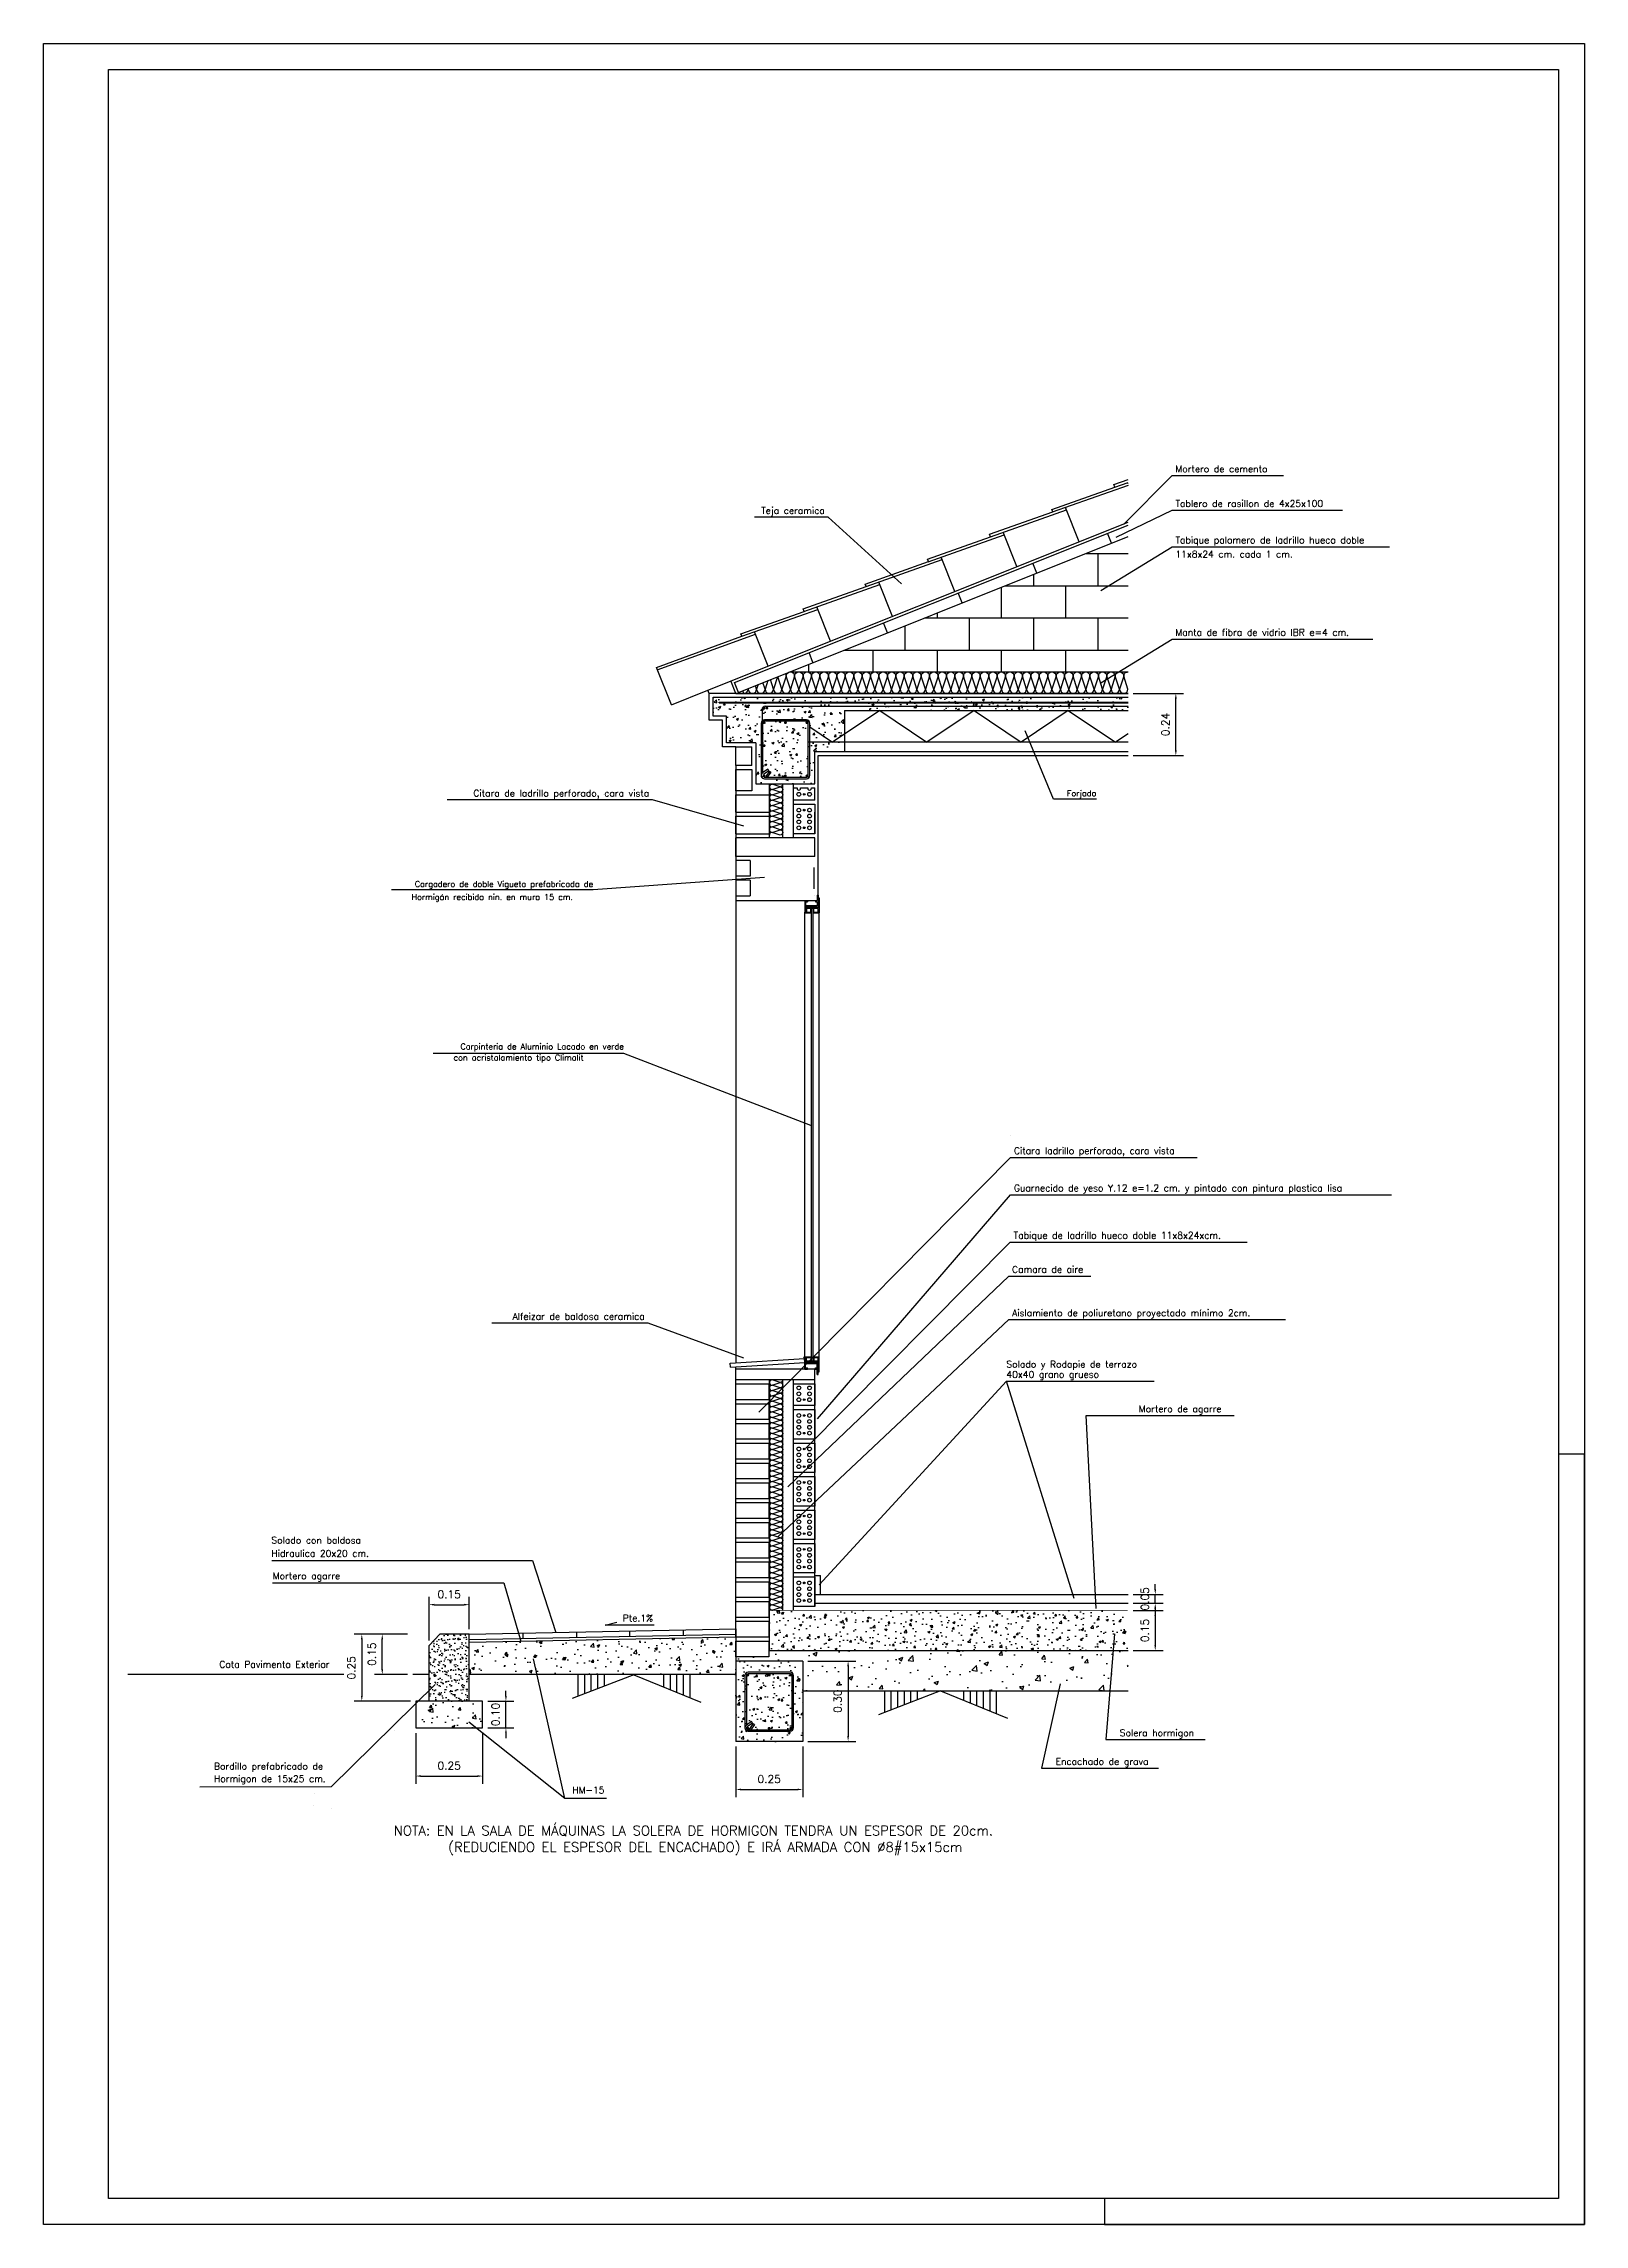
# Model space of a CAD drawing. Extents: x -21316 to -15376, y -15975 to -7565.
import ezdxf
from ezdxf.enums import TextEntityAlignment as Align

# ---------------------------------------------------------------- set-up
doc = ezdxf.new("R2010")
doc.units = 0
doc.header["$LTSCALE"] = 200
doc.header["$MEASUREMENT"] = 0
doc.layers.get('0').update_dxf_attribs({"linetype": 'CONTINUOUS'})
doc.layers.get('DEFPOINTS').update_dxf_attribs({"linetype": 'CONTINUOUS'})
for name, color, linetype in [('015', 1, 'CONTINUOUS'), ('02', 3, 'CONTINUOUS'), ('025', 7, 'CONTINUOUS'), ('03', 2, 'CONTINUOUS'), ('04', 4, 'CONTINUOUS'), ('07', 6, 'CONTINUOUS'), ('1', 1, 'CONTINUOUS'), ('3', 7, 'CONTINUOUS'), ('6', 6, 'CONTINUOUS'), ('9', 9, 'CONTINUOUS'), ('TEXTOS', 1, 'CONTINUOUS')]:
    doc.layers.add(name, color=color, linetype=linetype)
doc.styles.add('SIMPLEX', font='SIMPLEX.SHX')
doc.styles.get("Standard").update_dxf_attribs({"font": 'SIMPLEX.SHX'})
doc.dimstyles.new('JAIME', dxfattribs={"dimtxt": 0.03, "dimasz": 0.02, "dimexe": 0.03, "dimexo": 0.02, "dimgap": 0.025, "dimtad": 1, "dimzin": 0, "dimdsep": 46, "dimtxsty": 'Standard', "dimcen": 0.02, "dimdle": 2, "dimclrd": 1, "dimclre": 1, "dimclrt": 2, "dimadec": 0, "dimazin": 0, "dimtfac": 0.09, "dimtix": 1, "dimtmove": 0, "dimatfit": 3, "dimfxl": 1, "dimtolj": 1, "dimtzin": 0, "dimarcsym": 0})
pattern_1 = [(50, (229.82, 542.33), (82.3018, -7.20047), [8.60585, -94.66437]), (355, (229.82, 542.33), (-15.92098, 86.31006), [6.88468, -75.7315]), (100.4514, (236.675, 541.73), (66.38088, 79.10953), [7.31385, -80.45234]), (46.1842, (229.82, 565.28), (122.46025, -18.99243), [12.9088, -141.99656]), (96.6356, (240.02, 563.7), (107.2476, 111.77486), [10.9708, -120.6785]), (351.1842, (229.82, 565.28), (107.2475, 111.77494), [10.327, -113.59725]), (21, (241.29, 559.54), (68.49192, -46.19838), [8.60585, -94.66437]), (326, (241.29, 559.54), (27.91914, 83.20712), [6.88468, -75.7315]), (71.4514, (247, 555.69), (96.4111, 37.00866), [7.31385, -80.45234]), (37.5, (229.817, 542.328), (1.39528, 38.197803), [0, -74.81354, 0, -76.87894, 0, -76.01836]), (7.5, (229.817, 542.328), (30.18583, 45.25665), [0, -43.83247, 0, -73.09237, 0, -28.973035]), (327.5, (204.23, 542.328), (61.25329, -2.58805), [0, -28.68617, 0, -89.50086, 0, -118.76076]), (317.5, (192.754, 542.33), (66.91752, 11.48652), [0, -37.29203, 0, -59.43775, 0, -84.33735])]
pattern_2 = [(50, (229.82, 542.33), (111.10743, -9.72064), [11.6179, -127.7969]), (355, (229.82, 542.33), (-21.4933, 116.5186), [9.2943, -102.2375]), (100.4514, (239.08, 541.52), (89.6142, 106.79786), [9.8737, -108.61065]), (46.1842, (229.82, 573.31), (165.3213, -25.6398), [17.4269, -191.6954]), (96.6356, (243.6, 571.17), (144.7842, 150.8961), [14.8105, -162.916]), (351.1842, (229.82, 573.31), (144.7841, 150.8962), [13.9415, -153.3563]), (21, (245.31, 565.56), (92.4641, -62.3678), [11.6179, -127.7969]), (326, (245.31, 565.56), (37.69084, 112.3296), [9.2943, -102.2375]), (71.4514, (253.01, 560.37), (130.15497, 49.9617), [9.8737, -108.61065]), (37.5, (229.817, 542.328), (1.883626, 51.567034), [0, -100.99828, 0, -103.78657, 0, -102.62478]), (7.5, (229.817, 542.33), (40.75087, 61.09648), [0, -59.17384, 0, -98.6747, 0, -39.1136]), (327.5, (195.273, 542.328), (82.691944, -3.49387), [0, -38.72633, 0, -120.82616, 0, -160.32702]), (317.5, (179.78, 542.33), (90.33865, 15.5068), [0, -50.34423, 0, -80.24096, 0, -113.85542])]

msp = doc.modelspace()

# ---------------------------------------------------------------- texts
at = {"layer": '03', "style": 'SIMPLEX'}
for s, p in [('Mortero de cemento', (-16953.115, -9205.275)), ('Tablero de rasillon de 4x25x100', (-16953.115, -9338.902)), ('Tabique palomero de ladrillo hueco doble', (-16953.115, -9479.7)), ('11x8x24 cm. cada 1 cm.', (-16953.115, -9534.046)), ('Manta de fibra de vidrio IBR e=4 cm.', (-16953.115, -9835.688)), ('Citara ladrillo perforado, cara vista', (-17575.474, -11834.713)), ('Guarnecido de yeso Y.12 e=1.2 cm. y pintado con pintura plastica lisa', (-17575.676, -11978.567)), ('Tabique de ladrillo hueco doble 11x8x24xcm.', (-17576.591, -12161.046)), ('Camara de aire', (-17582.583, -12292.582)), ('Aislamiento de poliuretano proyectado mínimo 2cm.', (-17582.583, -12460.279))]:
    msp.add_text(s, height=25.81756, dxfattribs=at).set_placement(p, align=Align.MIDDLE_LEFT)
for s, p in [('Teja ceramica', (-18304.708, -9365.756)), ('Citara de ladrillo perforado, cara vista', (-18981.449, -10456.082)), ('Alfeizar de baldosa ceramica', (-18998.803, -12473.796))]:
    msp.add_text(s, height=25.81756, dxfattribs=at).set_placement(p, align=Align.MIDDLE_RIGHT)
at = {"layer": '03'}
msp.add_text('Solado con baldosa', height=25.81756, dxfattribs=at).set_placement((-20438.174, -13349.877))
at = {"layer": '03', "color": 2}
for s, height, p in [('Hidraulica 20x20 cm.', 25.81756, (-20438.174, -13400.506)), ('Mortero agarre', 25.81756, (-20433.089, -13487.304)), ('HM-15', 25.8176, (-19278.251, -14313.137))]:
    msp.add_text(s, height=height, dxfattribs=at).set_placement(p)
at = {"layer": '03'}
msp.add_text('Pte.1%', height=25.8176, dxfattribs=at).set_placement((-19025.41, -13637.177), align=Align.MIDDLE)
at = {"layer": '1', "color": 2}
for s, height, p in [('Forjado', 22.7194, (-17257.737, -10456.483)), ('Hormigón recibido nin. en muro 15 cm.', 22.71945, (-19275.798, -10856.385)), ('Cargadero de doble Vigueta prefabricada de', 22.71945, (-19197.744, -10806.23)), ('Carpinteria de Aluminio Lacado en verde', 22.71945, (-19079.512, -11432.813)), ('con acristalamiento tipo Climalit', 22.71945, (-19234.506, -11475.753)), ('Cota Pavimento Exterior', 25.81756, (-20214.026, -13815.543)), ('Bordillo prefabricado de', 25.81756, (-20238.938, -14208.416)), ('Hormigon de 15x25 cm.', 25.81756, (-20228.944, -14256.633))]:
    msp.add_text(s, height=height, dxfattribs=at).set_placement(p, align=Align.MIDDLE_RIGHT)
for s, p in [('Solado y Rodapie de terrazo', (-17604.507, -12658.194)), ('40x40 grano grueso', (-17604.507, -12697.36)), ('Mortero de agarre', (-17094.041, -12830.239)), ('Solera hormigon', (-17167.494, -14079.629)), ('Encachado de grava', (-17414.986, -14190.065))]:
    msp.add_text(s, height=25.81756, dxfattribs=at).set_placement(p, align=Align.MIDDLE_LEFT)
at = {"layer": '3'}
for s, p in [('NOTA: EN LA SALA DE MÁQUINAS LA SOLERA DE HORMIGON TENDRA UN ESPESOR DE 20cm.', (-19966.515, -14475.071)), ('(REDUCIENDO EL ESPESOR DEL ENCACHADO) E IRÁ ARMADA CON %%C8#15x15cm', (-19756.502, -14538.803))]:
    msp.add_text(s, height=37.17728, dxfattribs=at).set_placement(p)

# ---------------------------------------------------------------- blocks, each defined once
blk = doc.blocks.new('*D2')
at = {"color": 1, "linetype": 'ByBlock'}
for p, q in [((-17115.7, -13607.7), (-17000.8, -13607.7)), ((-17030.8, -13627.7), (-17030.8, -13742.6)), ((-17115.7, -13762.6), (-17000.8, -13762.6))]:
    blk.add_line(p, q, dxfattribs=at)
for points in [[(-17034.1, -13627.7), (-17027.4, -13627.7), (-17030.8, -13607.7)], [(-17034.1, -13742.6), (-17027.4, -13742.6), (-17030.8, -13762.6)]]:
    blk.add_solid(points, dxfattribs=at)
at = {"layer": 'DEFPOINTS', "color": 0, "linetype": 'ByBlock'}
for p in [(-17135.7, -13607.7), (-17135.7, -13762.6), (-17030.8, -13762.6)]:
    blk.add_point(p, dxfattribs=at)
at = {"color": 2, "linetype": 'ByBlock', "insert": (-17070.8, -13685.1), "char_height": 30, "attachment_point": 5, "rotation": 90}
blk.add_mtext('\\A1;0.15', dxfattribs=at)
blk = doc.blocks.new('*D3')
at = {"color": 1, "linetype": 'ByBlock'}
for p, q in [((-17030.8, -13525.7), (-17030.8, -13505.7)), ((-17115.7, -13545.7), (-17000.8, -13545.7)), ((-17115.7, -13580.2), (-17000.8, -13580.2)), ((-17030.8, -13580.2), (-17030.8, -13545.7)), ((-17030.8, -13600.2), (-17030.8, -13620.2))]:
    blk.add_line(p, q, dxfattribs=at)
for points in [[(-17034.1, -13525.7), (-17027.4, -13525.7), (-17030.8, -13545.7)], [(-17034.1, -13600.2), (-17027.4, -13600.2), (-17030.8, -13580.2)]]:
    blk.add_solid(points, dxfattribs=at)
at = {"layer": 'DEFPOINTS', "color": 0, "linetype": 'ByBlock'}
for p in [(-17135.7, -13545.7), (-17135.7, -13580.2), (-17030.8, -13545.7)]:
    blk.add_point(p, dxfattribs=at)
at = {"color": 2, "linetype": 'ByBlock', "insert": (-17070.8, -13562.9), "char_height": 30, "attachment_point": 5, "rotation": 90}
blk.add_mtext('\\A1;0.05', dxfattribs=at)
blk = doc.blocks.new('*D4')
at = {"color": 1, "linetype": 'ByBlock'}
for p, q in [((-17115.7, -10071.2), (-16921.4, -10071.2)), ((-16951.4, -10291.2), (-16951.4, -10091.2)), ((-17115.7, -10311.2), (-16921.4, -10311.2))]:
    blk.add_line(p, q, dxfattribs=at)
for points in [[(-16954.8, -10091.2), (-16948.1, -10091.2), (-16951.4, -10071.2)], [(-16954.8, -10291.2), (-16948.1, -10291.2), (-16951.4, -10311.2)]]:
    blk.add_solid(points, dxfattribs=at)
at = {"layer": 'DEFPOINTS', "color": 0, "linetype": 'ByBlock'}
for p in [(-17135.7, -10071.2), (-16951.4, -10071.2), (-17135.7, -10311.2)]:
    blk.add_point(p, dxfattribs=at)
at = {"color": 2, "linetype": 'ByBlock', "insert": (-16991.4, -10191.2), "char_height": 30, "attachment_point": 5, "rotation": 90}
blk.add_mtext('\\A1;0.24', dxfattribs=at)
blk = doc.blocks.new('*D1')
at = {"color": 1, "linetype": 'ByBlock'}
for p, q in [((-18647.9, -14132.4), (-18647.9, -14328)), ((-18389.7, -14132.4), (-18389.7, -14328)), ((-18627.9, -14298), (-18409.7, -14298))]:
    blk.add_line(p, q, dxfattribs=at)
for points in [[(-18627.9, -14294.7), (-18627.9, -14301.3), (-18647.9, -14298)], [(-18409.7, -14294.7), (-18409.7, -14301.3), (-18389.7, -14298)]]:
    blk.add_solid(points, dxfattribs=at)
at = {"layer": 'DEFPOINTS', "color": 0, "linetype": 'ByBlock'}
for p in [(-18647.9, -14112.4), (-18389.7, -14112.4), (-18389.7, -14298)]:
    blk.add_point(p, dxfattribs=at)
at = {"color": 2, "linetype": 'ByBlock', "insert": (-18518.8, -14258), "char_height": 30, "attachment_point": 5}
blk.add_mtext('\\A1;0.25', dxfattribs=at)
blk = doc.blocks.new('*D0')
at = {"color": 1, "linetype": 'ByBlock'}
for p, q in [((-18369.7, -13802.6), (-18184.9, -13802.6)), ((-18214.9, -13822.6), (-18214.9, -14092.4)), ((-18369.7, -14112.4), (-18184.9, -14112.4))]:
    blk.add_line(p, q, dxfattribs=at)
for points in [[(-18218.3, -13822.6), (-18211.6, -13822.6), (-18214.9, -13802.6)], [(-18218.3, -14092.4), (-18211.6, -14092.4), (-18214.9, -14112.4)]]:
    blk.add_solid(points, dxfattribs=at)
at = {"layer": 'DEFPOINTS', "color": 0, "linetype": 'ByBlock'}
for p in [(-18389.7, -13802.6), (-18389.7, -14112.4), (-18214.9, -14112.4)]:
    blk.add_point(p, dxfattribs=at)
at = {"color": 2, "linetype": 'ByBlock', "insert": (-18254.9, -13957.5), "char_height": 30, "attachment_point": 5, "rotation": 90}
blk.add_mtext('\\A1;0.30', dxfattribs=at)
blk = doc.blocks.new('11X8')
at = {"color": 4}
blk.add_lwpolyline([(0, 110), (80, 110), (80, 0), (0, 0)], close=True, dxfattribs=at)
at = {"layer": '1'}
for centre, radius in [((20, 88), 7), ((40, 88), 2.99), ((60, 88), 7), ((20, 66), 7), ((20, 44), 7), ((20, 22), 7), ((40, 22), 2.99), ((60, 66), 7), ((60, 44), 7), ((60, 22), 7)]:
    blk.add_circle(centre, radius, dxfattribs=at)
blk = doc.blocks.new('*D6')
at = {"color": 1, "linetype": 'ByBlock'}
for p, q in [((-19882, -14080.8), (-19882, -14276.4)), ((-19623.8, -14080.8), (-19623.8, -14276.4)), ((-19862, -14246.4), (-19643.8, -14246.4))]:
    blk.add_line(p, q, dxfattribs=at)
for points in [[(-19862, -14243), (-19862, -14249.7), (-19882, -14246.4)], [(-19643.8, -14243), (-19643.8, -14249.7), (-19623.8, -14246.4)]]:
    blk.add_solid(points, dxfattribs=at)
at = {"layer": 'DEFPOINTS', "color": 0, "linetype": 'ByBlock'}
for p in [(-19882, -14060.8), (-19623.8, -14060.8), (-19623.8, -14246.4)]:
    blk.add_point(p, dxfattribs=at)
at = {"color": 2, "linetype": 'ByBlock', "insert": (-19752.9, -14206.4), "char_height": 30, "attachment_point": 5}
blk.add_mtext('\\A1;0.25', dxfattribs=at)
blk = doc.blocks.new('*D7')
at = {"color": 1, "linetype": 'ByBlock'}
for p, q in [((-19603.8, -13957.5), (-19504.1, -13957.5)), ((-19534.1, -13937.5), (-19534.1, -13917.5)), ((-19534.1, -14060.8), (-19534.1, -13957.5)), ((-19603.8, -14060.8), (-19504.1, -14060.8)), ((-19534.1, -14080.8), (-19534.1, -14100.8))]:
    blk.add_line(p, q, dxfattribs=at)
for points in [[(-19537.4, -13937.5), (-19530.7, -13937.5), (-19534.1, -13957.5)], [(-19537.4, -14080.8), (-19530.7, -14080.8), (-19534.1, -14060.8)]]:
    blk.add_solid(points, dxfattribs=at)
at = {"layer": 'DEFPOINTS', "color": 0, "linetype": 'ByBlock'}
for p in [(-19623.8, -13957.5), (-19534.1, -13957.5), (-19623.8, -14060.8)]:
    blk.add_point(p, dxfattribs=at)
at = {"color": 2, "linetype": 'ByBlock', "insert": (-19574.1, -14009.2), "char_height": 30, "attachment_point": 5, "rotation": 90}
blk.add_mtext('\\A1;0.10', dxfattribs=at)
blk = doc.blocks.new('*D8')
at = {"color": 1, "linetype": 'ByBlock'}
for p, q in [((-19913.5, -13699.4), (-20040.9, -13699.4)), ((-20010.9, -13834.3), (-20010.9, -13719.4)), ((-19933.3, -13854.3), (-20040.9, -13854.3))]:
    blk.add_line(p, q, dxfattribs=at)
for points in [[(-20014.3, -13719.4), (-20007.6, -13719.4), (-20010.9, -13699.4)], [(-20014.3, -13834.3), (-20007.6, -13834.3), (-20010.9, -13854.3)]]:
    blk.add_solid(points, dxfattribs=at)
at = {"layer": 'DEFPOINTS', "color": 0, "linetype": 'ByBlock'}
for p in [(-20010.9, -13699.4), (-19893.5, -13699.4), (-19913.3, -13854.3)]:
    blk.add_point(p, dxfattribs=at)
at = {"color": 2, "linetype": 'ByBlock', "insert": (-20050.9, -13776.8), "char_height": 30, "attachment_point": 5, "rotation": 90}
blk.add_mtext('\\A1;0.15', dxfattribs=at)
blk = doc.blocks.new('*D9')
at = {"color": 1, "linetype": 'ByBlock'}
for p, q in [((-19913.5, -13699.4), (-20119.7, -13699.4)), ((-20089.7, -13719.4), (-20089.7, -13937.5)), ((-19902, -13957.5), (-20119.7, -13957.5))]:
    blk.add_line(p, q, dxfattribs=at)
for points in [[(-20093, -13719.4), (-20086.3, -13719.4), (-20089.7, -13699.4)], [(-20093, -13937.5), (-20086.3, -13937.5), (-20089.7, -13957.5)]]:
    blk.add_solid(points, dxfattribs=at)
at = {"layer": 'DEFPOINTS', "color": 0, "linetype": 'ByBlock'}
for p in [(-19893.5, -13699.4), (-20089.7, -13957.5), (-19882, -13957.5)]:
    blk.add_point(p, dxfattribs=at)
at = {"color": 2, "linetype": 'ByBlock', "insert": (-20129.7, -13828.4), "char_height": 30, "attachment_point": 5, "rotation": 90}
blk.add_mtext('\\A1;0.25', dxfattribs=at)
blk = doc.blocks.new('*D10')
at = {"color": 1, "linetype": 'ByBlock'}
for p, q in [((-19830.4, -13723.1), (-19830.4, -13555.4)), ((-19810.4, -13585.4), (-19695.4, -13585.4)), ((-19675.4, -13679.4), (-19675.4, -13555.4))]:
    blk.add_line(p, q, dxfattribs=at)
for points in [[(-19810.4, -13582), (-19810.4, -13588.7), (-19830.4, -13585.4)], [(-19695.4, -13582), (-19695.4, -13588.7), (-19675.4, -13585.4)]]:
    blk.add_solid(points, dxfattribs=at)
at = {"layer": 'DEFPOINTS', "color": 0, "linetype": 'ByBlock'}
for p in [(-19675.4, -13585.4), (-19675.4, -13699.4), (-19830.4, -13743.1)]:
    blk.add_point(p, dxfattribs=at)
at = {"color": 2, "linetype": 'ByBlock', "insert": (-19752.9, -13545.4), "char_height": 30, "attachment_point": 5}
blk.add_mtext('\\A1;0.15', dxfattribs=at)
blk = doc.blocks.new('A1v')
at = {"layer": '015'}
blk.add_lwpolyline([(-584, -10), (-584, 831), (10, 831), (10, -10)], close=True, dxfattribs=at)
for points in [[(10, -10), (10, 287), (0, 287)], [(-175, 0), (-175, -10), (10, -10)]]:
    blk.add_lwpolyline(points, dxfattribs=at)
at = {"layer": '07'}
blk.add_lwpolyline([(-559, 0), (-559, 821), (0, 821), (0, 0)], close=True, dxfattribs=at)

# ---------------------------------------------------------------- dimensions: what is measured, and where the dimension line sits
at = {"layer": '015', "linetype": 'Continuous'}
dim = msp.add_linear_dim(base=(-19534.082, -13957.535), p1=(-19623.813, -14060.805), p2=(-19623.813, -13957.535), angle=90, text='0.10', dimstyle='JAIME', override={"dimscale": 1000}, dxfattribs=at)
dim.commit()
dim.dimension.update_dxf_attribs({"geometry": '*D7', "text_midpoint": (-19574.082, -14009.17)})
at = {"layer": '02', "linetype": 'Continuous'}
dim = msp.add_linear_dim(base=(-16951.433, -10071.162), p1=(-17135.748, -10311.162), p2=(-17135.748, -10071.162), angle=90, text='0.24', dimstyle='JAIME', override={"dimscale": 1000}, dxfattribs=at)
dim.commit()
dim.dimension.update_dxf_attribs({"geometry": '*D4', "text_midpoint": (-16991.433, -10191.162)})
at = {"layer": '1'}
for base, p1, p2, text, picture, middle in [((-19675.448, -13585.383), (-19830.353, -13743.066), (-19675.448, -13699.359), '0.15', '*D10', (-19752.901, -13545.383)), ((-19623.813, -14246.376), (-19881.989, -14060.805), (-19623.813, -14060.805), '0.25', '*D6', (-19752.901, -14206.376)), ((-18389.734, -14298.011), (-18647.909, -14112.44), (-18389.734, -14112.44), '0.25', '*D1', (-18518.822, -14258.011))]:
    dim = msp.add_linear_dim(base=base, p1=p1, p2=p2, text=text, dimstyle='JAIME', override={"dimscale": 1000}, dxfattribs=at)
    dim.commit()
    dim.dimension.update_dxf_attribs({"geometry": picture, "text_midpoint": middle})
for base, p1, p2, text, picture, middle in [((-17030.752, -13545.731), (-17135.748, -13580.162), (-17135.748, -13545.731), '0.05', '*D3', (-17070.752, -13562.947)), ((-17030.752, -13762.599), (-17135.748, -13607.693), (-17135.748, -13762.599), '0.15', '*D2', (-17070.752, -13685.146)), ((-20089.679, -13957.535), (-19893.471, -13699.359), (-19881.989, -13957.535), '0.25', '*D9', (-20129.679, -13828.447)), ((-20010.944, -13699.359), (-19913.263, -13854.265), (-19893.471, -13699.359), '0.15', '*D8', (-20050.944, -13776.812)), ((-18214.928, -14112.44), (-18389.734, -13802.629), (-18389.734, -14112.44), '0.30', '*D0', (-18254.928, -13957.535))]:
    dim = msp.add_linear_dim(base=base, p1=p1, p2=p2, angle=90, text=text, dimstyle='JAIME', override={"dimscale": 1000}, dxfattribs=at)
    dim.commit()
    dim.dimension.update_dxf_attribs({"geometry": picture, "text_midpoint": middle})

# ---------------------------------------------------------------- hatches: boundary and pattern name
at = {"layer": '015', "linetype": 'Continuous'}
h = msp.add_hatch(dxfattribs=at)
h.set_pattern_fill('AR-CONC', color=256, scale=11.474469, style=0)
h.set_pattern_definition(pattern_1)
h.paths.add_polyline_path([(-18368.295, -10184.6, 0.41421356), (-18374.491, -10178.404), (-18538.402, -10178.404, 0.41421356), (-18544.598, -10184.6), (-18544.598, -10377.354), (-18524.335, -10363.166), (-18520.729, -10368.315), (-18544.598, -10385.028), (-18544.598, -10377.357, 0.41421356), (-18547.925, -10394.563), (-18374.491, -10394.563, 0.41421356), (-18368.295, -10388.367)], flags=17)
h.paths.add_polyline_path([(-18375.235, -10172.951, -0.41421356), (-18362.842, -10185.343), (-18362.842, -10199.818), (-18274.691, -10259.321), (-18229.252, -10228.649), (-18229.252, -10136.636), (-17135.748, -10136.636), (-17135.748, -10120.469), (-18534.228, -10120.469, 0.41421356), (-18546.621, -10132.862), (-18546.621, -10172.951)], flags=17)
h.paths.add_polyline_path([(-18535.813, -10127.942, -1), (-18541.267, -10127.942, -1)], flags=16)
h.paths.add_polyline_path([(-18274.691, -10259.321), (-18362.842, -10199.818), (-18362.842, -10259.321)], flags=16)
h.paths.add_polyline_path([(-18229.252, -10295.672), (-18229.252, -10259.321), (-18362.842, -10259.321), (-18362.842, -10387.624, -0.41421356), (-18375.235, -10400.016), (-18537.658, -10400.016, -0.41421356), (-18550.051, -10387.624), (-18550.051, -10185.343, -0.19292835), (-18546.621, -10176.785), (-18546.621, -10132.862, -0.41421356), (-18534.228, -10120.469), (-17135.748, -10120.469), (-17135.748, -10107.974), (-18711.866, -10107.974), (-18711.808, -10104.339), (-17135.748, -10104.339), (-17135.748, -10086.653), (-18735.276, -10086.653), (-18735.276, -10158.942), (-18683.641, -10158.942), (-18683.641, -10262.212), (-18570.044, -10262.212), (-18570.044, -10420.009), (-18342.849, -10420.009), (-18342.849, -10295.672)])
h = msp.add_hatch(dxfattribs=at)
h.set_pattern_fill('AR-SAND', color=256, scale=15.490534, style=0)
h.set_pattern_definition([(37.5, (229.817, 542.328), (-0.9758, 29.847528), [0, -23.54561, 0, -26.333907, 0, -25.172117]), (7.5, (229.817, 542.328), (27.414785, 43.71655), [0, -12.702238, 0, -21.22203, 0, -8.13253]), (327.5, (210.764, 542.328), (48.23972, 0.087662), [0, -7.745267, 0, -27.88296, 0, -36.402754]), (317.5, (210.764, 542.328), (46.566505, 13.59566), [0, -3.872633, 0, -18.27883, 0, -20.91222])])
h.paths.add_polyline_path([(-19675.448, -13699.359), (-19788.389, -13699.359), (-19830.353, -13743.066), (-19830.353, -13957.535), (-19675.448, -13957.535)])
h = msp.add_hatch(dxfattribs=at)
h.set_pattern_fill('AR-CONC', color=256, scale=15.490534, style=0)
h.set_pattern_definition(pattern_2)
h.paths.add_polyline_path([(-18647.909, -13854.265), (-18647.909, -13709.796), (-19675.448, -13730.346), (-19675.448, -13854.265)])
h = msp.add_hatch(dxfattribs=at)
h.set_pattern_fill('AR-CONC', color=256, scale=15.490534, style=0)
h.set_pattern_definition(pattern_2)
h.paths.add_polyline_path([(-19623.813, -14060.805), (-19623.813, -13957.535), (-19872.315, -13957.535), (-19881.989, -13967.056), (-19881.989, -14060.805)])
at = {"layer": '1', "linetype": 'Continuous'}
h = msp.add_hatch(dxfattribs=at)
h.set_pattern_fill('AR-CONC', color=256, scale=11.474469, style=0)
h.set_pattern_definition([(50, (-17951.34, -12053.29), (82.3018, -7.2005), [8.606, -94.6644]), (355, (-17951.34, -12053.29), (-15.921, 86.31), [6.8847, -75.7315]), (100.4514, (-17944.48, -12053.89), (66.381, 79.1095), [7.314, -80.4523]), (46.184, (-17951.34, -12030.34), (122.46, -18.9924), [12.909, -141.9966]), (96.6356, (-17941.14, -12031.92), (107.2476, 111.775), [10.971, -120.6785]), (351.184, (-17951.34, -12030.34), (107.2475, 111.775), [10.327, -113.597]), (21, (-17939.867, -12036.08), (68.492, -46.1984), [8.606, -94.6644]), (326, (-17939.87, -12036.08), (27.919, 83.207), [6.8847, -75.7315]), (71.4514, (-17934.16, -12039.93), (96.411, 37.0087), [7.314, -80.4523]), (37.5, (-17951.34, -12053.29), (1.3953, 38.1978), [0, -74.8135, 0, -76.8789, 0, -76.0184]), (7.5, (-17951.34, -12053.29), (30.1858, 45.25665), [0, -43.8325, 0, -73.0924, 0, -28.973]), (327.5, (-17976.93, -12053.29), (61.2533, -2.58805), [0, -28.6862, 0, -89.5009, 0, -118.7608]), (317.5, (-17988.404, -12053.29), (66.9175, 11.4865), [0, -37.292, 0, -59.4378, 0, -84.3373])])
h.paths.add_polyline_path([(-17135.748, -13607.693), (-18518.409, -13607.693), (-18518.409, -13683.968), (-18518.409, -13699.458), (-18518.409, -13762.599), (-17135.748, -13762.599)])
h = msp.add_hatch(dxfattribs=at)
h.set_pattern_fill('AR-CONC', color=256, scale=22.948939, style=0)
h.set_pattern_definition([(50, (-17951.34, -12053.29), (164.604, -14.401), [17.212, -189.329]), (355, (-17951.34, -12053.29), (-31.842, 172.62), [13.769, -151.463]), (100.451, (-17937.62, -12054.49), (132.762, 158.219), [14.628, -160.905]), (46.184, (-17951.34, -12007.4), (244.92, -37.985), [25.818, -283.993]), (96.636, (-17930.93, -12010.56), (214.495, 223.55), [21.942, -241.357]), (351.184, (-17951.34, -12007.4), (214.495, 223.55), [20.654, -227.194]), (21, (-17928.39, -12018.87), (136.984, -92.397), [17.212, -189.329]), (326, (-17928.4, -12018.87), (55.838, 166.414), [13.769, -151.463]), (71.451, (-17916.98, -12026.57), (192.822, 74.017), [14.628, -160.905]), (37.5, (-17951.34, -12053.29), (2.7906, 76.3956), [0, -149.627, 0, -153.758, 0, -152.0367]), (7.5, (-17951.34, -12053.29), (60.3717, 90.5133), [0, -87.665, 0, -146.1847, 0, -57.946]), (327.5, (-18002.52, -12053.29), (122.5066, -5.1761), [0, -57.3723, 0, -179.0017, 0, -237.5215]), (317.5, (-18025.47, -12053.29), (133.835, 22.973), [0, -74.584, 0, -118.8755, 0, -168.6747])])
h.paths.add_polyline_path([(-17135.748, -13762.599), (-18518.409, -13762.599), (-18518.409, -13782.075), (-18632.006, -13782.075), (-18647.909, -13782.075), (-18647.909, -13802.629), (-18389.734, -13802.629), (-18389.734, -13917.504), (-17135.748, -13917.504)])
h = msp.add_hatch(dxfattribs=at)
h.set_pattern_fill('AR-CONC', color=256, scale=11.474469, style=0)
h.set_pattern_definition(pattern_1)
h.paths.add_polyline_path([(-18607.003, -14050.422, 0.73958437), (-18600.063, -14073.081), (-18437.639, -14073.081, 0.41421356), (-18425.247, -14060.689), (-18425.247, -13858.409, 0.41421356), (-18437.639, -13846.016), (-18600.063, -13846.016, 0.41421356), (-18612.455, -13858.409), (-18612.455, -14060.689, -0.24469857), (-18607.171, -14050.538), (-18607.003, -14050.42)], flags=16)
h.paths.add_polyline_path([(-18389.734, -13802.629), (-18647.909, -13802.629), (-18647.909, -14112.44), (-18389.734, -14112.44)])
h.paths.add_polyline_path([(-18425.247, -13858.409), (-18425.247, -14060.689, -0.41421356), (-18437.639, -14073.081), (-18600.063, -14073.081, -0.41421356), (-18612.455, -14060.689), (-18612.455, -13858.409, -0.41421356), (-18600.063, -13846.016), (-18437.639, -13846.016, -0.41421356)], flags=16)
h.paths.add_polyline_path([(-18433.425, -13856.922, -1), (-18438.879, -13856.922, -1)], flags=0)
h.paths.add_polyline_path([(-18516.124, -13856.922, -1), (-18521.578, -13856.922, -1)], flags=0)
h.paths.add_polyline_path([(-18598.823, -13856.922, -1), (-18604.277, -13856.922, -1)], flags=0)
h.paths.add_polyline_path([(-18433.425, -14062.176, -1), (-18438.879, -14062.176, -1)], flags=0)
h.paths.add_polyline_path([(-18516.615, -14062.176, -1), (-18522.068, -14062.176, -1)], flags=0)
h.paths.add_polyline_path([(-18598.823, -14062.176, -1), (-18604.277, -14062.176, -1)], flags=0)

# ---------------------------------------------------------------- linework, layer by layer
at = {"layer": '015'}
for p, q in [((-17423.41, -10479.202), (-17531.672, -10215.563)), ((-18382.092, -12629.514), (-18382.092, -10917.824)), ((-18382.092, -12630.763), (-18382.092, -10917.824)), ((-18355.758, -12629.514), (-18355.758, -10917.824)), ((-18355.758, -12630.763), (-18355.758, -10917.824)), ((-18349.562, -12629.514), (-18349.562, -10917.824)), ((-18349.562, -12630.763), (-18349.562, -10917.824)), ((-18330.457, -10896.905), (-18333.555, -10896.905)), ((-18326.842, -12629.514), (-18326.842, -10917.824)), ((-18326.842, -12630.763), (-18326.842, -10917.824)), ((-18383.099, -12636.227), (-18382.092, -12636.227))]:
    msp.add_line(p, q, dxfattribs=at)
at = {"layer": '015', "color": 1}
for p, q in [((-18342.849, -12677.283), (-18340.784, -12677.283)), ((-20436.559, -13414.592), (-19431.361, -13414.592)), ((-19431.361, -13414.592), (-19341.318, -13692.677)), ((-20433.866, -13501.483), (-19541.976, -13501.483)), ((-19541.976, -13501.483), (-19475.988, -13726.357)), ((-19675.035, -13720.009), (-18647.496, -13699.458)), ((-19468.908, -13695.228), (-19468.495, -13715.878)), ((-19262.367, -13691.098), (-19261.954, -13711.747)), ((-19055.827, -13707.625), (-19055.827, -13686.967)), ((-18849.286, -13703.494), (-18849.286, -13682.836)), ((-19674.829, -13730.334), (-18647.29, -13709.783)), ((-19306.532, -14332.864), (-19427.758, -13794.668)), ((-20208.1, -14288.031), (-19807.065, -13893.312)), ((-19306.532, -14332.864), (-19677.545, -14038.195)), ((-19146.396, -14332.864), (-19306.532, -14332.864))]:
    msp.add_line(p, q, dxfattribs=at)
at = {"layer": '015', "color": 1, "linetype": 'ByBlock'}
for p, q in [((-20397.913, -13854.265), (-20480.136, -13854.265)), ((-19913.263, -13854.265), (-20021.271, -13854.265))]:
    msp.add_line(p, q, dxfattribs=at)
at = {"layer": '015', "color": 1, "const_width": 2.478}
msp.add_lwpolyline([(-18518.409, -13607.693), (-17137.465, -13607.693)], dxfattribs=at)
at = {"layer": '015', "color": 1}
msp.add_arc((-19963.94, -14069.75), 1.033, 270, 294.5295057, dxfattribs=at)
at = {"layer": '02', "linetype": 'Continuous'}
for p, q in [((-18711.866, -10107.974), (-18711.808, -10104.339)), ((-19151.115, -13664.294), (-19106.842, -13652.431)), ((-18962.639, -13664.294), (-19151.115, -13664.294))]:
    msp.add_line(p, q, dxfattribs=at)
at = {"layer": '02'}
for p, q in [((-18711.866, -10107.974), (-17135.748, -10107.974)), ((-18711.808, -10104.339), (-17135.748, -10104.339)), ((-18092.935, -10136.636), (-18274.691, -10259.321)), ((-18092.935, -10136.636), (-17911.18, -10259.321)), ((-17729.424, -10136.636), (-17911.18, -10259.321)), ((-17729.424, -10136.636), (-17547.669, -10259.321)), ((-17365.913, -10136.636), (-17547.669, -10259.321)), ((-17365.913, -10136.636), (-17184.157, -10259.321)), ((-18362.842, -10199.818), (-18274.691, -10259.321)), ((-17135.748, -10226.645), (-17184.157, -10259.321)), ((-18382.092, -10870.054), (-18382.092, -10914.209)), ((-18382.092, -10870.054), (-18371.765, -10870.054)), ((-18382.092, -10914.209), (-18378.994, -10914.209)), ((-18382.092, -10914.726), (-18378.478, -10914.726)), ((-18382.092, -10917.824), (-18382.092, -10914.726)), ((-18382.092, -10917.824), (-18355.758, -10917.824)), ((-18378.994, -10875.218), (-18378.994, -10890.709)), ((-18378.994, -10875.218), (-18371.765, -10875.218)), ((-18333.555, -10890.709), (-18378.994, -10890.709)), ((-18378.994, -10893.807), (-18378.994, -10914.209)), ((-18333.555, -10893.807), (-18378.994, -10893.807)), ((-18378.478, -10897.421), (-18378.478, -10914.726)), ((-18329.941, -10897.421), (-18378.478, -10897.421)), ((-18358.856, -10900.519), (-18375.379, -10900.519)), ((-18375.379, -10900.519), (-18375.379, -10914.726)), ((-18375.379, -10914.726), (-18358.856, -10914.726)), ((-18371.765, -10870.054), (-18371.765, -10875.218)), ((-18358.856, -10914.726), (-18358.856, -10900.519)), ((-18349.562, -10900.519), (-18355.758, -10900.519)), ((-18355.758, -10917.824), (-18355.758, -10900.519)), ((-18349.562, -10917.824), (-18349.562, -10900.519)), ((-18349.562, -10917.824), (-18326.842, -10917.824)), ((-18329.941, -10900.519), (-18346.464, -10900.519)), ((-18346.464, -10914.726), (-18346.464, -10900.519)), ((-18346.464, -10914.726), (-18329.941, -10914.726)), ((-18340.784, -10870.054), (-18333.555, -10870.054)), ((-18340.784, -10870.054), (-18340.784, -10875.218)), ((-18340.784, -10875.218), (-18333.555, -10875.218)), ((-18333.555, -10849.4), (-18330.457, -10849.4)), ((-18333.555, -10849.4), (-18333.555, -10870.054)), ((-18333.555, -10875.218), (-18333.555, -10890.709)), ((-18333.555, -10893.807), (-18333.555, -10896.905)), ((-18330.457, -10849.4), (-18330.457, -10896.905)), ((-18329.941, -10859.727), (-18329.941, -10897.421)), ((-18329.941, -10859.727), (-18326.842, -10859.727)), ((-18329.941, -10914.726), (-18329.941, -10900.519)), ((-18326.842, -10859.727), (-18326.842, -10917.824)), ((-18385.19, -12631.063), (-18382.092, -12629.514)), ((-18385.19, -12632.612), (-18385.19, -12631.063)), ((-18385.19, -12632.612), (-18378.478, -12632.612)), ((-18382.092, -12629.514), (-18355.758, -12629.514)), ((-18382.092, -12633.129), (-18378.994, -12633.129)), ((-18382.092, -12677.283), (-18382.092, -12633.129)), ((-18378.994, -12653.531), (-18378.994, -12633.129)), ((-18333.555, -12653.531), (-18378.994, -12653.531)), ((-18333.555, -12656.629), (-18378.994, -12656.629)), ((-18378.994, -12672.12), (-18378.994, -12656.629)), ((-18378.994, -12672.12), (-18371.765, -12672.12)), ((-18378.478, -12649.917), (-18378.478, -12632.612)), ((-18329.941, -12649.917), (-18378.478, -12649.917)), ((-18375.379, -12632.612), (-18358.856, -12632.612)), ((-18375.379, -12646.819), (-18375.379, -12632.612)), ((-18358.856, -12646.819), (-18375.379, -12646.819)), ((-18371.765, -12677.283), (-18371.765, -12672.12)), ((-18358.856, -12632.612), (-18358.856, -12646.819)), ((-18355.758, -12629.514), (-18355.758, -12646.819)), ((-18349.562, -12646.819), (-18355.758, -12646.819)), ((-18349.562, -12629.514), (-18326.842, -12629.514)), ((-18349.562, -12629.514), (-18349.562, -12646.819)), ((-18346.464, -12632.612), (-18346.464, -12646.819)), ((-18346.464, -12632.612), (-18329.941, -12632.612)), ((-18329.941, -12646.819), (-18346.464, -12646.819)), ((-18340.784, -12672.12), (-18333.555, -12672.12)), ((-18340.784, -12677.283), (-18340.784, -12672.12)), ((-18340.784, -12677.283), (-18333.555, -12677.283)), ((-18333.555, -12653.531), (-18333.555, -12650.433)), ((-18330.457, -12650.433), (-18333.555, -12650.433)), ((-18333.555, -12672.12), (-18333.555, -12656.629)), ((-18333.555, -12697.937), (-18333.555, -12677.283)), ((-18333.555, -12697.937), (-18330.457, -12697.937)), ((-18330.457, -12697.937), (-18330.457, -12650.433)), ((-18329.941, -12646.819), (-18329.941, -12632.612)), ((-18329.941, -12687.61), (-18329.941, -12649.917)), ((-18329.941, -12687.61), (-18326.842, -12687.61)), ((-18326.842, -12687.61), (-18326.842, -12629.514))]:
    msp.add_line(p, q, dxfattribs=at)
at = {"layer": '02', "const_width": 1.808}
for points in [[(-18648.203, -10102.521, 1), (-18646.377, -10102.521, 1)], [(-18466.448, -10102.521, 1), (-18464.621, -10102.521, 1)], [(-18284.692, -10102.521, 1), (-18282.865, -10102.521, 1)], [(-18102.936, -10102.521, 1), (-18101.11, -10102.521, 1)], [(-17921.181, -10102.521, 1), (-17919.354, -10102.521, 1)], [(-17737.599, -10102.521, -1), (-17739.425, -10102.521, -1)], [(-17555.843, -10102.521, -1), (-17557.67, -10102.521, -1)], [(-17374.087, -10102.521, -1), (-17375.914, -10102.521, -1)], [(-17192.332, -10102.521, -1), (-17194.158, -10102.521, -1)]]:
    msp.add_lwpolyline(points, format="xyb", close=True, dxfattribs=at)
at = {"layer": '025'}
for p, q in [((-18440.956, -9988.546), (-17135.748, -9988.546)), ((-18616.268, -10071.162), (-18620.575, -10060.394)), ((-20158.617, -13854.265), (-20991.506, -13854.265)), ((-19830.353, -13854.265), (-19893.471, -13854.265))]:
    msp.add_line(p, q, dxfattribs=at)
for points in [[(-18486.824, -10006.893), (-18502.413, -10054.897, 0.41421356), (-18486.148, -10071.162)], [(-18486.148, -10071.162, 0.41421356), (-18469.882, -10054.897), (-18485.627, -10006.414, -15.87400637)], [(-18456.952, -9994.944, -0.16440841), (-18453.617, -10004.811), (-18469.882, -10054.897, 0.41421356), (-18453.617, -10071.162)], [(-18453.617, -10071.162, 0.41421356), (-18437.352, -10054.897), (-18453.617, -10004.811, -1), (-18421.087, -10004.811), (-18437.352, -10054.897, 0.41421356), (-18421.087, -10071.162)], [(-18421.087, -10071.162, 0.41421356), (-18404.822, -10054.897), (-18421.087, -10004.811, -1), (-18388.557, -10004.811), (-18404.822, -10054.897, 0.41421356), (-18388.557, -10071.162)], [(-18388.557, -10071.162, 0.41421356), (-18372.292, -10054.897), (-18388.557, -10004.811, -1), (-18356.027, -10004.811), (-18372.292, -10054.897, 0.41421356), (-18356.027, -10071.162)], [(-18356.027, -10071.162, 0.41421356), (-18339.762, -10054.897), (-18356.027, -10004.811, -1), (-18323.497, -10004.811), (-18339.762, -10054.897, 0.41421356), (-18323.497, -10071.162)], [(-18323.497, -10071.162, 0.41421356), (-18307.232, -10054.897), (-18323.497, -10004.811, -1), (-18290.967, -10004.811), (-18307.232, -10054.897, 0.41421356), (-18290.967, -10071.162)], [(-18290.967, -10071.162, 0.41421356), (-18274.702, -10054.897), (-18290.967, -10004.811, -1), (-18258.437, -10004.811), (-18274.702, -10054.897, 0.41421356), (-18258.437, -10071.162)], [(-18258.437, -10071.162, 0.41421356), (-18242.172, -10054.897), (-18258.437, -10004.811, -1), (-18225.907, -10004.811), (-18242.172, -10054.897, 0.41421356), (-18225.907, -10071.162)], [(-18225.907, -10071.162, 0.41421356), (-18209.641, -10054.897), (-18225.907, -10004.811, -1), (-18193.376, -10004.811), (-18209.641, -10054.897, 0.41421356), (-18193.376, -10071.162)], [(-18193.376, -10071.162, 0.41421356), (-18177.111, -10054.897), (-18193.376, -10004.811, -1), (-18160.846, -10004.811), (-18177.111, -10054.897, 0.41421356), (-18160.846, -10071.162)], [(-18160.846, -10071.162, 0.41421356), (-18144.581, -10054.897), (-18160.846, -10004.811, -1), (-18128.316, -10004.811), (-18144.581, -10054.897, 0.41421356), (-18128.316, -10071.162)], [(-18128.316, -10071.162, 0.41421356), (-18112.051, -10054.897), (-18128.316, -10004.811, -1), (-18095.786, -10004.811), (-18112.051, -10054.897, 0.41421356), (-18095.786, -10071.162)], [(-18095.786, -10071.162, 0.41421356), (-18079.521, -10054.897), (-18095.786, -10004.811, -1), (-18063.256, -10004.811), (-18079.521, -10054.897, 0.41421356), (-18063.256, -10071.162)], [(-18063.256, -10071.162, 0.41421356), (-18046.991, -10054.897), (-18063.256, -10004.811, -1), (-18030.726, -10004.811), (-18046.991, -10054.897, 0.41421356), (-18030.726, -10071.162)], [(-18030.726, -10071.162, 0.41421356), (-18014.461, -10054.897), (-18030.726, -10004.811, -1), (-17998.196, -10004.811), (-18014.461, -10054.897, 0.41421356), (-17998.196, -10071.162)], [(-17998.196, -10071.162, 0.41421356), (-17981.931, -10054.897), (-17998.196, -10004.811, -1), (-17965.666, -10004.811), (-17981.931, -10054.897, 0.41421356), (-17965.666, -10071.162)], [(-17965.666, -10071.162, 0.41421356), (-17949.401, -10054.897), (-17965.666, -10004.811, -1), (-17933.135, -10004.811), (-17949.401, -10054.897, 0.41421356), (-17933.135, -10071.162)], [(-17933.135, -10071.162, 0.41421356), (-17916.87, -10054.897), (-17933.135, -10004.811, -1), (-17900.605, -10004.811), (-17916.87, -10054.897, 0.41421356), (-17900.605, -10071.162)], [(-17900.605, -10071.162, 0.41421356), (-17884.34, -10054.897), (-17900.605, -10004.811, -1), (-17868.075, -10004.811), (-17884.34, -10054.897, 0.41421356), (-17868.075, -10071.162)], [(-17868.075, -10071.162, 0.41421356), (-17851.81, -10054.897), (-17868.075, -10004.811, -1), (-17835.545, -10004.811), (-17851.81, -10054.897, 0.41421356), (-17835.545, -10071.162)], [(-17835.545, -10071.162, 0.41421356), (-17819.28, -10054.897), (-17835.545, -10004.811, -1), (-17803.015, -10004.811), (-17819.28, -10054.897, 0.41421356), (-17803.015, -10071.162)], [(-17803.015, -10071.162, 0.41421356), (-17786.75, -10054.897), (-17803.015, -10004.811, -1), (-17770.485, -10004.811), (-17786.75, -10054.897, 0.41421356), (-17770.485, -10071.162)], [(-17770.485, -10071.162, 0.41421356), (-17754.22, -10054.897), (-17770.485, -10004.811, -1), (-17737.955, -10004.811), (-17754.22, -10054.897, 0.41421356), (-17737.955, -10071.162)], [(-17737.955, -10071.162, 0.41421356), (-17721.69, -10054.897), (-17737.955, -10004.811, -1), (-17705.425, -10004.811), (-17721.69, -10054.897, 0.41421356), (-17705.425, -10071.162)], [(-17705.425, -10071.162, 0.41421356), (-17689.16, -10054.897), (-17705.425, -10004.811, -1), (-17672.894, -10004.811), (-17689.16, -10054.897, 0.41421356), (-17672.894, -10071.162)], [(-17672.894, -10071.162, 0.41421356), (-17656.629, -10054.897), (-17672.894, -10004.811, -1), (-17640.364, -10004.811), (-17656.629, -10054.897, 0.41421356), (-17640.364, -10071.162)], [(-17640.364, -10071.162, 0.41421356), (-17624.099, -10054.897), (-17640.364, -10004.811, -1), (-17607.834, -10004.811), (-17624.099, -10054.897, 0.41421356), (-17607.834, -10071.162)], [(-17607.834, -10071.162, 0.41421356), (-17591.569, -10054.897), (-17607.834, -10004.811, -1), (-17575.304, -10004.811), (-17591.569, -10054.897, 0.41421356), (-17575.304, -10071.162)], [(-17575.304, -10071.162, 0.41421356), (-17559.039, -10054.897), (-17575.304, -10004.811, -1), (-17542.774, -10004.811), (-17559.039, -10054.897, 0.41421356), (-17542.774, -10071.162)], [(-17542.774, -10071.162, 0.41421356), (-17526.509, -10054.897), (-17542.774, -10004.811, -1), (-17510.244, -10004.811), (-17526.509, -10054.897, 0.41421356), (-17510.244, -10071.162)], [(-17510.244, -10071.162, 0.41421356), (-17493.979, -10054.897), (-17510.244, -10004.811, -1), (-17477.714, -10004.811), (-17493.979, -10054.897, 0.41421356), (-17477.714, -10071.162)], [(-17477.714, -10071.162, 0.41421356), (-17461.449, -10054.897), (-17477.714, -10004.811, -1), (-17445.184, -10004.811), (-17461.449, -10054.897, 0.41421356), (-17445.184, -10071.162)], [(-17445.184, -10071.162, 0.41421356), (-17428.919, -10054.897), (-17445.184, -10004.811, -1), (-17412.654, -10004.811), (-17428.919, -10054.897, 0.41421356), (-17412.654, -10071.162)], [(-17412.654, -10071.162, 0.41421356), (-17396.388, -10054.897), (-17412.654, -10004.811, -1), (-17380.123, -10004.811), (-17396.388, -10054.897, 0.41421356), (-17380.123, -10071.162)], [(-17380.123, -10071.162, 0.41421356), (-17363.858, -10054.897), (-17380.123, -10004.811, -1), (-17347.593, -10004.811), (-17363.858, -10054.897, 0.41421356), (-17347.593, -10071.162)], [(-17347.593, -10071.162, 0.41421356), (-17331.328, -10054.897), (-17347.593, -10004.811, -1), (-17315.063, -10004.811), (-17331.328, -10054.897, 0.41421356), (-17315.063, -10071.162)], [(-17315.063, -10071.162, 0.41421356), (-17298.798, -10054.897), (-17315.063, -10004.811, -1), (-17282.533, -10004.811), (-17298.798, -10054.897, 0.41421356), (-17282.533, -10071.162)], [(-17282.533, -10071.162, 0.41421356), (-17266.268, -10054.897), (-17282.533, -10004.811, -1), (-17250.003, -10004.811), (-17266.268, -10054.897, 0.41421356), (-17250.003, -10071.162)], [(-17250.003, -10071.162, 0.41421356), (-17233.738, -10054.897), (-17250.003, -10004.811, -1), (-17217.473, -10004.811), (-17233.738, -10054.897, 0.41421356), (-17217.473, -10071.162)], [(-17217.473, -10071.162, 0.41421356), (-17201.208, -10054.897), (-17217.473, -10004.811, -1), (-17184.943, -10004.811), (-17201.208, -10054.897, 0.41421356), (-17184.943, -10071.162)], [(-17184.943, -10071.162, 0.41421356), (-17168.678, -10054.897), (-17184.943, -10004.811, -1), (-17152.413, -10004.811), (-17168.678, -10054.897, 0.41421356), (-17152.413, -10071.162)], [(-17152.413, -10071.162, 0.41421356), (-17136.148, -10054.897), (-17152.413, -10004.811, -0.42142133), (-17135.748, -9988.551)], [(-18616.268, -10071.162, 0.41421356), (-18600.003, -10054.897), (-18600.788, -10052.479, -300.07843772)], [(-18598.983, -10051.757), (-18600.003, -10054.897, 0.41421356), (-18583.738, -10071.162)], [(-18583.738, -10071.162, 0.41421356), (-18567.473, -10054.897), (-18571.998, -10040.963, -52.86380382)], [(-18561.597, -10036.802), (-18567.473, -10054.897, 0.41421356), (-18551.208, -10071.162)], [(-18551.208, -10071.162, 0.41421356), (-18534.943, -10054.897), (-18543.208, -10029.447, -29.37487753)], [(-18524.21, -10021.848), (-18534.943, -10054.897, 0.41421356), (-18518.678, -10071.162)], [(-18518.678, -10071.162, 0.41421356), (-18502.413, -10054.897), (-18514.417, -10017.931, -20.52128827)]]:
    msp.add_lwpolyline(points, format="xyb", dxfattribs=at)
at = {"layer": '04'}
for p, q in [((-17426.321, -9371.355), (-17133.677, -9267.662)), ((-17186.611, -9275.471), (-17135.748, -9257.449)), ((-17135.748, -9262.483), (-17137.515, -9258.066)), ((-18755.699, -10058.831), (-17135.748, -9410.85)), ((-17666.031, -9467.239), (-17373.387, -9363.546)), ((-17324.297, -9486.27), (-17377.225, -9353.95)), ((-18653.249, -10028.973), (-17135.748, -9421.973)), ((-18637.908, -10067.327), (-17135.748, -9466.463)), ((-17905.741, -9563.123), (-17613.097, -9459.43)), ((-17564.007, -9582.154), (-17616.935, -9449.834)), ((-17199.648, -9492.023), (-17214.99, -9453.669)), ((-18145.451, -9659.007), (-17852.807, -9555.314)), ((-17803.717, -9678.038), (-17856.645, -9545.718)), ((-17487.3, -9607.084), (-17502.642, -9568.73)), ((-18385.161, -9754.891), (-18092.517, -9651.198)), ((-18043.427, -9773.922), (-18096.355, -9641.602)), ((-18624.871, -9850.775), (-18332.227, -9747.082)), ((-18283.137, -9869.806), (-18336.065, -9737.486)), ((-17774.952, -9722.145), (-17790.294, -9683.791)), ((-18522.847, -9965.69), (-18575.775, -9833.37)), ((-18062.604, -9837.205), (-18077.946, -9798.852)), ((-18950.396, -9980.481), (-18571.937, -9842.966)), ((-18624.484, -9850.629), (-18628.32, -9841.041)), ((-18350.256, -9952.266), (-18365.598, -9913.913)), ((-18735.276, -10158.942), (-18735.276, -10086.653)), ((-17135.748, -10086.653), (-18735.276, -10086.653)), ((-18647.496, -10071.162), (-18666.673, -10023.22)), ((-18637.908, -10067.327), (-18653.249, -10028.973)), ((-18647.496, -10071.162), (-17135.748, -10071.162)), ((-18683.641, -10158.942), (-18735.276, -10158.942)), ((-18683.641, -10262.212), (-18683.641, -10158.942)), ((-18570.044, -10262.212), (-18683.641, -10262.212)), ((-18647.496, -10348.767), (-18647.496, -10277.703)), ((-18647.496, -10277.703), (-18585.534, -10277.703)), ((-18570.044, -10262.212), (-18570.044, -10420.009)), ((-18342.849, -10420.009), (-18342.849, -10295.672)), ((-18342.849, -10295.672), (-17135.748, -10295.672)), ((-18585.534, -10348.767), (-18647.496, -10348.767)), ((-18647.496, -10364.257), (-18585.534, -10364.257)), ((-18647.496, -10446.873), (-18647.496, -10364.257)), ((-18570.044, -10420.009), (-18342.849, -10420.009)), ((-18647.496, -10529.49), (-18647.496, -10462.364)), ((-18647.496, -10462.364), (-18518.409, -10462.364)), ((-18518.409, -10529.49), (-18518.409, -10462.364)), ((-18647.496, -10529.49), (-18518.409, -10529.49)), ((-18647.496, -10612.106), (-18647.496, -10544.98)), ((-18647.496, -10544.98), (-18518.409, -10544.98)), ((-18518.409, -10612.106), (-18518.409, -10544.98)), ((-18425.465, -10612.106), (-18425.465, -10529.49)), ((-18342.849, -10612.106), (-18342.849, -10529.49)), ((-18647.496, -10612.106), (-18518.409, -10612.106)), ((-18647.496, -10699.885), (-18647.496, -10627.596)), ((-18342.849, -10627.596), (-18647.496, -10627.596)), ((-18342.849, -10612.106), (-18425.465, -10612.106)), ((-18342.849, -10699.885), (-18342.849, -10627.596)), ((-18342.849, -10699.885), (-18647.496, -10699.885)), ((-18669.158, -12653.517), (-18383.099, -12636.227)), ((-18668.15, -12668.975), (-18669.158, -12653.517)), ((-18668.15, -12668.975), (-18382.092, -12651.685)), ((-18647.496, -12718.592), (-18647.496, -12677.283)), ((-18342.849, -12677.283), (-18647.496, -12677.283)), ((-18382.092, -12651.685), (-18383.099, -12636.227)), ((-18382.092, -12677.283), (-18371.765, -12677.283)), ((-18342.849, -12718.592), (-18342.849, -12677.283)), ((-18342.849, -12718.592), (-18647.496, -12718.592))]:
    msp.add_line(p, q, dxfattribs=at)
at = {"layer": '04', "linetype": 'Continuous'}
for p, q in [((-18425.463, -10483.017), (-18425.465, -10435.5)), ((-18342.847, -10483.017), (-18425.463, -10483.017)), ((-18342.847, -10483.017), (-18342.849, -10435.5)), ((-18592.697, -10715.376), (-18647.496, -10715.376)), ((-18647.496, -10715.376), (-18647.496, -10775.882)), ((-18592.697, -10715.376), (-18592.697, -10775.882)), ((-18592.697, -10775.882), (-18647.496, -10775.882)), ((-18592.697, -10791.373), (-18647.496, -10791.373)), ((-18647.496, -10791.373), (-18647.496, -10852.014)), ((-18592.697, -10791.373), (-18592.697, -10851.879)), ((-18647.496, -10852.014), (-18592.697, -10852.014)), ((-18425.463, -12734.082), (-18342.846, -12734.082))]:
    msp.add_line(p, q, dxfattribs=at)
at = {"layer": '04'}
for points in [[(-18585.534, -10364.257), (-18585.534, -10446.873), (-18647.496, -10446.873)], [(-18342.846, -12734.082), (-18342.846, -12817.675), (-18425.463, -12817.675), (-18425.463, -12734.082)]]:
    msp.add_lwpolyline(points, dxfattribs=at)
at = {"layer": '04', "linetype": 'Continuous'}
for points in [[(-18425.465, -10435.5), (-18411.732, -10435.5)], [(-18397.885, -10435.5), (-18370.424, -10435.5)], [(-18356.577, -10435.5), (-18342.849, -10435.5)]]:
    msp.add_lwpolyline(points, dxfattribs=at)
at = {"layer": '04', "const_width": 0.00182}
for points in [[(-18581.927, -10715.376), (-18581.927, -10742.639), (-18545.576, -10751.727), (-18545.576, -10815.342), (-18581.927, -10824.429), (-18581.927, -10851.693), (-18491.049, -10851.693), (-18491.049, -10824.429), (-18527.4, -10815.342), (-18527.4, -10751.727), (-18491.049, -10742.639), (-18491.049, -10715.376)], [(-18345.947, -10715.376), (-18345.947, -10742.639), (-18382.299, -10751.727), (-18382.299, -10815.342), (-18345.947, -10824.429), (-18345.947, -10851.693), (-18436.825, -10851.693), (-18436.825, -10824.429), (-18400.474, -10815.342), (-18400.474, -10751.727), (-18436.825, -10742.639), (-18436.825, -10715.376)]]:
    msp.add_lwpolyline(points, close=True, dxfattribs=at)
at = {"layer": '04'}
for points in [[(-18520.345, -12734.082), (-18520.345, -12795.115), (-18647.496, -12795.115), (-18647.496, -12734.082)], [(-18520.345, -12810.373), (-18520.345, -12871.406), (-18647.496, -12871.406), (-18647.496, -12810.373)], [(-18520.345, -12886.664), (-18520.345, -12947.696), (-18647.496, -12947.696), (-18647.496, -12886.664)], [(-18520.345, -12962.955), (-18520.345, -13023.987), (-18647.496, -13023.987), (-18647.496, -12962.955)], [(-18520.345, -13039.246), (-18520.345, -13100.278), (-18647.496, -13100.278), (-18647.496, -13039.246)], [(-18520.345, -13115.536), (-18520.345, -13176.569), (-18647.496, -13176.569), (-18647.496, -13115.536)], [(-18520.345, -13191.827), (-18520.345, -13252.86), (-18647.496, -13252.86), (-18647.496, -13191.827)], [(-18520.345, -13268.118), (-18520.345, -13329.151), (-18647.496, -13329.151), (-18647.496, -13268.118)], [(-18520.345, -13344.409), (-18520.345, -13405.442), (-18647.496, -13405.442), (-18647.496, -13344.409)], [(-18520.345, -13420.7), (-18520.345, -13481.733), (-18647.496, -13481.733), (-18647.496, -13420.7)], [(-18520.345, -13496.991), (-18520.345, -13558.024), (-18647.496, -13558.024), (-18647.496, -13496.991)], [(-18520.345, -13573.282), (-18520.345, -13634.314), (-18647.496, -13634.314), (-18647.496, -13573.282)], [(-18520.345, -13649.573), (-18520.345, -13710.605), (-18647.496, -13710.605), (-18647.496, -13649.573)], [(-18520.345, -13725.863), (-18520.345, -13786.896), (-18647.496, -13786.896), (-18647.496, -13725.863)]]:
    msp.add_lwpolyline(points, close=True, dxfattribs=at)
at = {"layer": '04', "linetype": 'Continuous'}
for centre in [(-18404.809, -10437.578), (-18363.501, -10437.578)]:
    msp.add_arc(centre, 7.229, 163.2887647, 16.7112353, dxfattribs=at)
at = {"layer": '1'}
for p, q in [((-17300.136, -9532.218), (-17135.748, -9532.218)), ((-17251.111, -9656.142), (-17251.111, -9532.218)), ((-17622.884, -9780.067), (-17622.884, -9661.317)), ((-17609.947, -9656.142), (-17135.748, -9656.142)), ((-17498.959, -9656.142), (-17498.959, -9611.747)), ((-17375.035, -9780.067), (-17375.035, -9656.142)), ((-17994.656, -9903.991), (-17994.656, -9810.026)), ((-17919.757, -9780.067), (-17135.748, -9780.067)), ((-17870.732, -9780.067), (-17870.732, -9760.457)), ((-17746.808, -9903.991), (-17746.808, -9780.067)), ((-17498.959, -9903.991), (-17498.959, -9780.067)), ((-17251.111, -9903.991), (-17251.111, -9780.067)), ((-18229.568, -9903.991), (-17135.748, -9903.991)), ((-18118.581, -9988.546), (-18118.581, -9903.991)), ((-17870.732, -9988.546), (-17870.732, -9903.991)), ((-17622.884, -9988.546), (-17622.884, -9903.991)), ((-17375.035, -9988.546), (-17375.035, -9903.991)), ((-18366.429, -9988.546), (-18366.429, -9958.735)), ((-17135.748, -10259.321), (-18365.941, -10259.321)), ((-18518.409, -10627.596), (-18518.409, -10420.009)), ((-18466.774, -10627.596), (-18466.774, -10420.009)), ((-18425.463, -10627.596), (-18425.463, -10420.009)), ((-18518.409, -10560.471), (-18518.409, -10544.98)), ((-18518.409, -10612.106), (-18518.409, -10612.106)), ((-18345.947, -10824.429), (-18345.947, -10742.639)), ((-18647.496, -10870.054), (-18647.496, -12652.208)), ((-18647.496, -10870.054), (-18647.496, -12653.456)), ((-18518.409, -13762.599), (-18518.409, -12718.592)), ((-18466.774, -13607.693), (-18466.774, -12718.592)), ((-18425.46, -13607.693), (-18425.463, -12718.592)), ((-18342.847, -13592.202), (-18342.849, -12718.592)), ((-17604.507, -12723.177), (-18326.651, -13509.369)), ((-18647.909, -13678.808), (-18647.909, -14112.44)), ((-18647.496, -13782.075), (-18647.827, -13782.075)), ((-18389.734, -13802.629), (-18389.734, -14112.44))]:
    msp.add_line(p, q, dxfattribs=at)
at = {"layer": '1', "color": 4}
msp.add_line((-18585.534, -10348.767), (-18585.534, -10277.703), dxfattribs=at)
at = {"layer": '1', "color": 1}
for p, q in [((-19156.129, -10462.378), (-19156.129, -10462.378)), ((-17257.737, -10479.202), (-17423.41, -10479.202)), ((-19197.744, -10828.949), (-19975.614, -10828.949)), ((-18536.898, -10781.548), (-19197.744, -10828.949)), ((-19079.512, -11459.423), (-19815.19, -11459.423)), ((-18358.491, -11737.279), (-19079.512, -11459.423)), ((-17343.382, -13561.927), (-17604.507, -12723.177)), ((-17604.507, -12723.177), (-17035.292, -12723.177)), ((-17296.49, -12856.057), (-17296.49, -12856.057)), ((-17258.396, -13600.337), (-17296.49, -12856.057)), ((-17296.49, -12856.057), (-16726.045, -12856.057)), ((-17188.214, -13697.432), (-17221.711, -14105.447)), ((-18389.734, -13802.629), (-18647.909, -13802.629)), ((-17397.41, -13890.982), (-17469.203, -14215.883)), ((-18389.734, -14112.44), (-18647.909, -14112.44)), ((-17221.711, -14105.447), (-17180.403, -14105.447)), ((-17180.403, -14105.447), (-16838.312, -14105.447)), ((-20208.1, -14288.031), (-20713.92, -14289.272)), ((-17469.203, -14215.883), (-17427.895, -14215.883)), ((-17427.895, -14215.883), (-17017.887, -14215.883)), ((-20275.061, -14359.332), (-20275.061, -14359.332)), ((-20271.314, -14313.064), (-20271.314, -14313.064)), ((-20208.1, -14371.262), (-20208.1, -14371.262))]:
    msp.add_line(p, q, dxfattribs=at)
at = {"layer": '1'}
for points in [[(-18466.827, -10420.009, -0.44427457), (-18477.101, -10431.383), (-18508.082, -10421.056, 0.41421356), (-18518.409, -10431.383)], [(-18512.612, -10420.009, 0.11402409), (-18508.082, -10421.056), (-18504.941, -10420.009, -230.08440609)], [(-18518.409, -10431.383, 0.41421356), (-18508.082, -10441.71), (-18477.101, -10431.383, -1), (-18477.101, -10452.037), (-18508.082, -10441.71, 0.41421356), (-18518.409, -10452.037)], [(-18518.409, -10452.037, 0.41421356), (-18508.082, -10462.364), (-18477.101, -10452.037, -1), (-18477.101, -10472.691), (-18508.082, -10462.364, 0.41421356), (-18518.409, -10472.691)], [(-18518.409, -10472.691, 0.41421356), (-18508.082, -10483.018), (-18477.101, -10472.691, -1), (-18477.101, -10493.345), (-18508.082, -10483.018, 0.41421356), (-18518.409, -10493.345)], [(-18518.409, -10493.345, 0.41421356), (-18508.082, -10503.672), (-18477.101, -10493.345, -1), (-18477.101, -10513.999), (-18508.082, -10503.672, 0.41421356), (-18518.409, -10513.999)], [(-18518.409, -10513.999, 0.41421356), (-18508.082, -10524.326), (-18477.101, -10513.999, -1), (-18477.101, -10534.653), (-18508.082, -10524.326, 0.41421356), (-18518.409, -10534.653)], [(-18518.409, -10534.653, 0.41421356), (-18508.082, -10544.98), (-18477.101, -10534.653, -1), (-18477.101, -10555.307), (-18508.082, -10544.98, 0.41421356), (-18518.409, -10555.307)], [(-18518.409, -10555.307, 0.41421356), (-18508.082, -10565.634), (-18477.101, -10555.307, -1), (-18477.101, -10575.961), (-18508.082, -10565.634, 0.41421356), (-18518.409, -10575.961)], [(-18518.409, -10575.961, 0.41421356), (-18508.082, -10586.288), (-18477.101, -10575.961, -1), (-18477.101, -10596.615), (-18508.082, -10586.288, 0.41421356), (-18518.409, -10596.615)], [(-18518.409, -10596.615, 0.41421356), (-18508.082, -10606.942), (-18477.101, -10596.615, -1), (-18477.101, -10617.269), (-18508.082, -10606.942, 0.41421356), (-18518.409, -10617.269)], [(-18466.775, -12718.592, -0.40854411), (-18477.101, -12728.718), (-18508.082, -12718.391, 0.41421356), (-18518.409, -12728.718, 0.61803399)], [(-18518.409, -12728.718, 0.41421356), (-18508.082, -12739.045), (-18477.101, -12728.718, -1), (-18477.101, -12749.372), (-18508.082, -12739.045, 0.41421356), (-18518.409, -12749.372, 0.61803399)], [(-18518.409, -12749.372, 0.41421356), (-18508.082, -12759.699), (-18477.101, -12749.372, -1), (-18477.101, -12770.026), (-18508.082, -12759.699, 0.41421356), (-18518.409, -12770.026, 0.61803399)]]:
    msp.add_lwpolyline(points, format="xyb", dxfattribs=at)
at = {"layer": '1', "color": 1}
for points in [[(-18518.409, -12770.026, 0.41421356), (-18508.082, -12780.353), (-18477.101, -12770.026, -1), (-18477.101, -12790.68), (-18508.082, -12780.353, 0.41421356), (-18518.409, -12790.68, 0.61803399)], [(-18518.409, -12790.68, 0.41421356), (-18508.082, -12801.007), (-18477.101, -12790.68, -1), (-18477.101, -12811.334), (-18508.082, -12801.007, 0.41421356), (-18518.409, -12811.334, 0.61803399)], [(-18518.409, -12811.334, 0.41421356), (-18508.082, -12821.661), (-18477.101, -12811.334, -1), (-18477.101, -12831.988), (-18508.082, -12821.661, 0.41421356), (-18518.409, -12831.988, 0.61803399)], [(-18518.409, -12831.988, 0.41421356), (-18508.082, -12842.315), (-18477.101, -12831.988, -1), (-18477.101, -12852.643), (-18508.082, -12842.315, 0.41421356), (-18518.409, -12852.643, 0.61803399)], [(-18518.409, -12852.643, 0.41421356), (-18508.082, -12862.97), (-18477.101, -12852.643, -1), (-18477.101, -12873.297), (-18508.082, -12862.97, 0.41421356), (-18518.409, -12873.297, 0.61803399)], [(-18518.409, -12873.297, 0.41421356), (-18508.082, -12883.624), (-18477.101, -12873.297, -1), (-18477.101, -12893.951), (-18508.082, -12883.624, 0.41421356), (-18518.409, -12893.951, 0.61803399)], [(-18518.409, -12893.951, 0.41421356), (-18508.082, -12904.278), (-18477.101, -12893.951, -1), (-18477.101, -12914.605), (-18508.082, -12904.278, 0.41421356), (-18518.409, -12914.605, 0.61803399)], [(-18518.409, -12914.605, 0.41421356), (-18508.082, -12924.932), (-18477.101, -12914.605, -1), (-18477.101, -12935.259), (-18508.082, -12924.932, 0.41421356), (-18518.409, -12935.259, 0.61803399)], [(-18518.409, -12935.259, 0.41421356), (-18508.082, -12945.586), (-18477.101, -12935.259, -1), (-18477.101, -12955.913), (-18508.082, -12945.586, 0.41421356), (-18518.409, -12955.913, 0.61803399)], [(-18518.409, -12955.913, 0.41421356), (-18508.082, -12966.24), (-18477.101, -12955.913, -1), (-18477.101, -12976.567), (-18508.082, -12966.24, 0.41421356), (-18518.409, -12976.567, 0.61803399)], [(-18518.409, -12976.567, 0.41421356), (-18508.082, -12986.894), (-18477.101, -12976.567, -1), (-18477.101, -12997.221), (-18508.082, -12986.894, 0.41421356), (-18518.409, -12997.221, 0.61803399)], [(-18518.409, -12997.221, 0.41421356), (-18508.082, -13007.548), (-18477.101, -12997.221, -1), (-18477.101, -13017.875), (-18508.082, -13007.548, 0.41421356), (-18518.409, -13017.875, 0.61803399)], [(-18518.409, -13017.875, 0.41421356), (-18508.082, -13028.202), (-18477.101, -13017.875, -1), (-18477.101, -13038.529), (-18508.082, -13028.202, 0.41421356), (-18518.409, -13038.529, 0.61803399)], [(-18518.409, -13038.529, 0.41421356), (-18508.082, -13048.856), (-18477.101, -13038.529, -1), (-18477.101, -13059.183), (-18508.082, -13048.856, 0.41421356), (-18518.409, -13059.183, 0.61803399)], [(-18518.409, -13059.183, 0.41421356), (-18508.082, -13069.51), (-18477.101, -13059.183, -1), (-18477.101, -13079.837), (-18508.082, -13069.51, 0.41421356), (-18518.409, -13079.837, 0.61803399)], [(-18518.409, -13079.837, 0.41421356), (-18508.082, -13090.164), (-18477.101, -13079.837, -1), (-18477.101, -13100.491), (-18508.082, -13090.164, 0.41421356), (-18518.409, -13100.491, 0.61803399)], [(-18518.409, -13100.491, 0.41421356), (-18508.082, -13110.818), (-18477.101, -13100.491, -1), (-18477.101, -13121.145), (-18508.082, -13110.818, 0.41421356), (-18518.409, -13121.145, 0.61803399)], [(-18518.409, -13121.145, 0.41421356), (-18508.082, -13131.472), (-18477.101, -13121.145, -1), (-18477.101, -13141.799), (-18508.082, -13131.472, 0.41421356), (-18518.409, -13141.799, 0.61803399)], [(-18518.409, -13141.799, 0.41421356), (-18508.082, -13152.126), (-18477.101, -13141.799, -1), (-18477.101, -13162.453), (-18508.082, -13152.126, 0.41421356), (-18518.409, -13162.453, 0.61803399)], [(-18518.409, -13162.453, 0.41421356), (-18508.082, -13172.78), (-18477.101, -13162.453, -1), (-18477.101, -13183.107), (-18508.082, -13172.78, 0.41421356), (-18518.409, -13183.107, 0.61803399)], [(-18518.409, -13183.107, 0.41421356), (-18508.082, -13193.434), (-18477.101, -13183.107, -1), (-18477.101, -13203.761), (-18508.082, -13193.434, 0.41421356), (-18518.409, -13203.761, 0.61803399)], [(-18518.409, -13203.761, 0.41421356), (-18508.082, -13214.088), (-18477.101, -13203.761, -1), (-18477.101, -13224.415), (-18508.082, -13214.088, 0.41421356), (-18518.409, -13224.415, 0.61803399)], [(-18518.409, -13224.415, 0.41421356), (-18508.082, -13234.742), (-18477.101, -13224.415, -1), (-18477.101, -13245.069), (-18508.082, -13234.742, 0.41421356), (-18518.409, -13245.069, 0.61803399)], [(-18518.409, -13245.069, 0.41421356), (-18508.082, -13255.396), (-18477.101, -13245.069, -1), (-18477.101, -13265.723), (-18508.082, -13255.396, 0.41421356), (-18518.409, -13265.723, 0.61803399)], [(-18518.409, -13265.723, 0.41421356), (-18508.082, -13276.05), (-18477.101, -13265.723, -1), (-18477.101, -13286.377), (-18508.082, -13276.05, 0.41421356), (-18518.409, -13286.377, 0.61803399)], [(-18518.409, -13286.377, 0.41421356), (-18508.082, -13296.704), (-18477.101, -13286.377, -1), (-18477.101, -13307.031), (-18508.082, -13296.704, 0.41421356), (-18518.409, -13307.031, 0.61803399)], [(-18518.409, -13307.031, 0.41421356), (-18508.082, -13317.359), (-18477.101, -13307.031, -1), (-18477.101, -13327.686), (-18508.082, -13317.359, 0.41421356), (-18518.409, -13327.686, 0.61803399)], [(-18518.409, -13327.686, 0.41421356), (-18508.082, -13338.013), (-18477.101, -13327.686, -1), (-18477.101, -13348.34), (-18508.082, -13338.013, 0.41421356), (-18518.409, -13348.34, 0.61803399)], [(-18518.409, -13348.34, 0.41421356), (-18508.082, -13358.667), (-18477.101, -13348.34, -1), (-18477.101, -13368.994), (-18508.082, -13358.667, 0.41421356), (-18518.409, -13368.994, 0.61803399)], [(-18518.409, -13368.994, 0.41421356), (-18508.082, -13379.321), (-18477.101, -13368.994, -1), (-18477.101, -13389.648), (-18508.082, -13379.321, 0.41421356), (-18518.409, -13389.648, 0.61803399)], [(-18518.409, -13389.648, 0.41421356), (-18508.082, -13399.975), (-18477.101, -13389.648, -1), (-18477.101, -13410.302), (-18508.082, -13399.975, 0.41421356), (-18518.409, -13410.302, 0.61803399)], [(-18518.409, -13410.302, 0.41421356), (-18508.082, -13420.629), (-18477.101, -13410.302, -1), (-18477.101, -13430.956), (-18508.082, -13420.629, 0.41421356), (-18518.409, -13430.956, 0.61803399)], [(-18518.409, -13430.956, 0.41421356), (-18508.082, -13441.283), (-18477.101, -13430.956, -1), (-18477.101, -13451.61), (-18508.082, -13441.283, 0.41421356), (-18518.409, -13451.61, 0.61803399)], [(-18518.409, -13451.61, 0.41421356), (-18508.082, -13461.937), (-18477.101, -13451.61, -1), (-18477.101, -13472.264), (-18508.082, -13461.937, 0.41421356), (-18518.409, -13472.264, 0.61803399)], [(-18518.409, -13472.264, 0.41421356), (-18508.082, -13482.591), (-18477.101, -13472.264, -1), (-18477.101, -13492.918), (-18508.082, -13482.591, 0.41421356), (-18518.409, -13492.918, 0.61803399)], [(-18518.409, -13492.918, 0.41421356), (-18508.082, -13503.245), (-18477.101, -13492.918, -1), (-18477.101, -13513.572), (-18508.082, -13503.245, 0.41421356), (-18518.409, -13513.572, 0.61803399)], [(-18518.409, -13513.572, 0.41421356), (-18508.082, -13523.899), (-18477.101, -13513.572, -1), (-18477.101, -13534.226), (-18508.082, -13523.899, 0.41421356), (-18518.409, -13534.226, 0.61803399)], [(-18518.409, -13534.226, 0.41421356), (-18508.082, -13544.553), (-18477.101, -13534.226, -1), (-18477.101, -13554.88), (-18508.082, -13544.553, 0.41421356), (-18518.409, -13554.88, 0.61803399)], [(-18518.409, -13554.88, 0.41421356), (-18508.082, -13565.207), (-18477.101, -13554.88, -1), (-18477.101, -13575.534), (-18508.082, -13565.207, 0.41421356), (-18518.409, -13575.534, 0.61803399)], [(-18518.409, -13575.534, 0.41421356), (-18508.082, -13585.861), (-18477.101, -13575.534, -1), (-18477.101, -13596.188), (-18508.082, -13585.861, 0.41421356), (-18518.409, -13596.188, 0.61803399)], [(-18518.409, -13596.188, 0.41421356), (-18508.082, -13606.515), (-18477.101, -13596.188, -0.44811239), (-18466.841, -13607.693, -0.44811239)], [(-18504.547, -13607.693), (-18508.082, -13606.515, 0.12117232), (-18512.872, -13607.693, 0.12117232)], [(-18518.409, -13682.935, 0.02859178), (-18518.355, -13683.878)]]:
    msp.add_lwpolyline(points, format="xyb", dxfattribs=at)
at = {"layer": '1'}
for centre, radius in [((-18404.809, -10460.298), 7.229), ((-18384.155, -10460.298), 3.09), ((-18363.501, -10460.298), 7.229), ((-18404.808, -12749.516), 7.229), ((-18404.808, -12772.236), 7.229), ((-18363.5, -12749.516), 7.229), ((-18363.5, -12772.236), 7.229), ((-18404.808, -12794.955), 7.229), ((-18384.154, -12794.955), 3.09), ((-18363.5, -12794.955), 7.229)]:
    msp.add_circle(centre, radius, dxfattribs=at)
at = {"layer": '3'}
for p, q in [((-17190.06, -9265.737), (-17135.748, -9246.493)), ((-17429.77, -9361.621), (-17186.224, -9275.325)), ((-17186.224, -9275.325), (-17190.06, -9265.737)), ((-17669.48, -9457.505), (-17425.934, -9371.209)), ((-17425.934, -9371.209), (-17429.77, -9361.621)), ((-17909.19, -9553.389), (-17665.644, -9467.093)), ((-17665.644, -9467.093), (-17669.48, -9457.505)), ((-18148.9, -9649.273), (-17905.354, -9562.977)), ((-17905.354, -9562.977), (-17909.19, -9553.389)), ((-18388.61, -9745.157), (-18145.064, -9658.861)), ((-18145.064, -9658.861), (-18148.9, -9649.273)), ((-18628.32, -9841.041), (-18384.774, -9754.745)), ((-18384.774, -9754.745), (-18388.61, -9745.157)), ((-18953.845, -9970.746), (-18624.484, -9850.629)), ((-18896.314, -10114.572), (-18953.845, -9970.746)), ((-18896.314, -10114.572), (-18755.699, -10058.831)), ((-18750.767, -10071.162), (-18755.699, -10058.831)), ((-17135.748, -10071.162), (-18750.767, -10071.162)), ((-18750.767, -10174.433), (-18750.767, -10071.162)), ((-18699.132, -10174.433), (-18750.767, -10174.433)), ((-18699.132, -10277.703), (-18699.132, -10174.433)), ((-18229.252, -10136.636), (-18229.252, -10295.672)), ((-18229.252, -10136.636), (-17135.748, -10136.636)), ((-18647.496, -10277.703), (-18699.132, -10277.703)), ((-18330.457, -10311.162), (-17135.748, -10311.162)), ((-18647.496, -10348.767), (-18647.496, -10870.054)), ((-18647.496, -10870.054), (-18333.555, -10870.054)), ((-18345.947, -10851.879), (-18345.947, -10851.693)), ((-18647.496, -13678.8), (-18647.496, -12667.726)), ((-18342.849, -13473.288), (-18321.42, -13473.288)), ((-18321.42, -13545.731), (-18321.42, -13473.288)), ((-18342.849, -13545.731), (-17135.748, -13545.731)), ((-18342.849, -13580.162), (-17135.748, -13580.162)), ((-19788.389, -13699.359), (-19830.353, -13743.066)), ((-19675.448, -13699.359), (-19788.389, -13699.359)), ((-19675.448, -13699.359), (-18647.496, -13678.8)), ((-19675.448, -13957.535), (-19675.448, -13699.359)), ((-19830.353, -13957.535), (-19830.353, -13743.066)), ((-18518.409, -13762.599), (-17135.748, -13762.599)), ((-18647.909, -13854.265), (-19675.448, -13854.265)), ((-19881.989, -13957.535), (-19881.989, -14060.805)), ((-19623.813, -13957.535), (-19881.989, -13957.535)), ((-19623.813, -14060.805), (-19623.813, -13957.535)), ((-18389.734, -13917.504), (-17135.748, -13917.504)), ((-19881.989, -14060.805), (-19623.813, -14060.805))]:
    msp.add_line(p, q, dxfattribs=at)
msp.add_lwpolyline([(-18330.457, -10849.4), (-18330.457, -10311.162), (-17135.748, -10311.162)], dxfattribs=at)
at = {"layer": '6'}
for p, q in [((-18546.621, -10132.862), (-18546.621, -10278.556)), ((-18534.228, -10120.469), (-17135.748, -10120.469))]:
    msp.add_line(p, q, dxfattribs=at)
msp.add_arc((-18534.228, -10132.862), 12.392, 90, 180, dxfattribs=at)
at = {"layer": '9'}
msp.add_line((-18368.295, -10178.404), (-18544.598, -10178.404), dxfattribs=at)
at = {"layer": '9', "linetype": 'Continuous'}
for p, q in [((-18518.35, -10370.695), (-18532.656, -10391.126)), ((-18513.201, -10374.3), (-18527.389, -10394.563)), ((-18518.35, -10370.695), (-18513.201, -10374.3)), ((-18580.755, -14043.76), (-18595.061, -14064.191)), ((-18580.755, -14043.76), (-18575.605, -14047.366)), ((-18575.605, -14047.366), (-18589.794, -14067.629))]:
    msp.add_line(p, q, dxfattribs=at)
at = {"layer": '9'}
for points in [[(-18541.161, -10382.622), (-18520.729, -10368.315), (-18524.335, -10363.166), (-18544.766, -10377.472, 0.73323052), (-18537.658, -10400.016), (-18375.235, -10400.016, 0.41421356), (-18362.842, -10387.624), (-18362.842, -10185.343, 0.41421356), (-18375.235, -10172.951), (-18537.658, -10172.951, 0.41421356), (-18550.051, -10185.343), (-18550.051, -10387.624)], [(-18538.402, -10394.563), (-18374.491, -10394.563, 0.41421356), (-18368.295, -10388.367), (-18368.295, -10184.6, 0.41421356), (-18374.491, -10178.404), (-18538.402, -10178.404, 0.41421356), (-18544.598, -10184.6), (-18544.598, -10377.357)], [(-18603.565, -14055.687), (-18583.134, -14041.381), (-18586.74, -14036.231), (-18607.171, -14050.538, 0.73323052), (-18600.063, -14073.081), (-18437.639, -14073.081, 0.41421356), (-18425.247, -14060.689), (-18425.247, -13858.409, 0.41421356), (-18437.639, -13846.016), (-18600.063, -13846.016, 0.41421356), (-18612.455, -13858.409), (-18612.455, -14060.689)], [(-18600.806, -14067.629), (-18436.896, -14067.629, 0.41421356), (-18430.7, -14061.432), (-18430.7, -13857.665, 0.41421356), (-18436.896, -13851.469), (-18600.806, -13851.469, 0.41421356), (-18607.003, -13857.665), (-18607.003, -14050.422)]]:
    msp.add_lwpolyline(points, format="xyb", dxfattribs=at)
for points in [[(-18541.267, -10127.942, 5.452, 5.452, 1), (-18535.813, -10127.942, 5.452, 5.452, 1)], [(-18541.872, -10183.856, 5.452, 5.452, 1), (-18536.419, -10183.856, 5.452, 5.452, 1)], [(-18459.173, -10183.856, 5.452, 5.452, 1), (-18453.72, -10183.856, 5.452, 5.452, 1)], [(-18376.475, -10183.856, 5.452, 5.452, 1), (-18371.021, -10183.856, 5.452, 5.452, 1)], [(-18541.267, -10272.447, 5.452, 5.452, 1), (-18535.813, -10272.447, 5.452, 5.452, 1)], [(-18541.872, -10389.111, 5.452, 5.452, 1), (-18536.419, -10389.111, 5.452, 5.452, 1)], [(-18459.664, -10389.111, 5.452, 5.452, 1), (-18454.21, -10389.111, 5.452, 5.452, 1)], [(-18376.475, -10389.111, 5.452, 5.452, 1), (-18371.021, -10389.111, 5.452, 5.452, 1)], [(-18604.277, -13856.922, 5.452, 5.452, 1), (-18598.823, -13856.922, 5.452, 5.452, 1)], [(-18521.578, -13856.922, 5.452, 5.452, 1), (-18516.124, -13856.922, 5.452, 5.452, 1)], [(-18438.879, -13856.922, 5.452, 5.452, 1), (-18433.425, -13856.922, 5.452, 5.452, 1)], [(-18604.277, -14062.176, 5.452, 5.452, 1), (-18598.823, -14062.176, 5.452, 5.452, 1)], [(-18522.068, -14062.176, 5.452, 5.452, 1), (-18516.615, -14062.176, 5.452, 5.452, 1)], [(-18438.879, -14062.176, 5.452, 5.452, 1), (-18433.425, -14062.176, 5.452, 5.452, 1)]]:
    msp.add_lwpolyline(points, format="xyseb", close=True, dxfattribs=at)
msp.add_arc((-18600.806, -14061.432), 6.196, 115.3791299, 334.6208156, dxfattribs=at)
at = {"layer": 'TEXTOS', "color": 1}
for p, q in [((-17151.698, -9418.086), (-16966.023, -9231.092)), ((-16966.023, -9231.092), (-16536.33, -9231.092)), ((-18291.799, -9391.573), (-18575.792, -9391.573)), ((-18008.91, -9648.648), (-18291.799, -9391.573)), ((-18291.799, -9391.573), (-18291.799, -9391.573)), ((-17181.647, -9469.015), (-16966.023, -9364.72)), ((-16966.023, -9364.72), (-16308.995, -9364.72)), ((-17240.77, -9674.128), (-16966.023, -9505.518)), ((-16966.023, -9505.518), (-16127.538, -9505.518)), ((-17240.77, -10030.115), (-16966.023, -9861.505)), ((-16966.023, -9861.505), (-16192.125, -9861.505)), ((-18968.54, -10481.9), (-19761.08, -10481.9)), ((-18968.54, -10481.9), (-18968.54, -10481.9)), ((-18616.72, -10583.287), (-18968.54, -10481.9)), ((-18968.54, -10481.9), (-18968.54, -10481.9)), ((-17588.262, -11774.219), (-17588.262, -11774.219)), ((-18558.717, -12842.817), (-17588.383, -11860.531)), ((-17588.383, -11860.531), (-16869.616, -11860.531)), ((-18332.726, -12868.235), (-17588.585, -12004.385)), ((-17588.585, -12004.385), (-16120.091, -12004.385)), ((-18378.429, -12982.398), (-17589.5, -12186.864)), ((-17589.5, -12186.864), (-16676.149, -12186.864)), ((-18446.982, -13130.81), (-17595.492, -12318.399)), ((-17595.492, -12318.399), (-17279.411, -12318.399)), ((-18985.894, -12499.614), (-19587.823, -12499.614)), ((-18985.894, -12499.614), (-18985.894, -12499.614)), ((-18616.531, -12635.192), (-18985.894, -12499.614)), ((-18486.971, -13324.887), (-17595.492, -12486.096)), ((-17595.492, -12486.096), (-16529.162, -12486.096))]:
    msp.add_line(p, q, dxfattribs=at)
at = {"layer": 'TEXTOS'}
for p, q in [((-19041.151, -13855.647), (-19279.037, -13947.768)), ((-19256.735, -13855.647), (-19256.735, -13939.132)), ((-19231.46, -13855.647), (-19231.46, -13929.344)), ((-19206.184, -13855.647), (-19206.184, -13919.556)), ((-19180.909, -13855.647), (-19180.909, -13909.768)), ((-19155.634, -13855.647), (-19155.634, -13899.981)), ((-19041.151, -13855.647), (-18782.45, -13961.144)), ((-18926.669, -13855.647), (-18926.669, -13902.333)), ((-18901.393, -13855.647), (-18901.393, -13912.64)), ((-18876.118, -13855.647), (-18876.118, -13922.947)), ((-18850.843, -13855.647), (-18850.843, -13933.254)), ((-18825.567, -13855.647), (-18825.567, -13943.561)), ((-17859.215, -13917.504), (-18097.1, -14009.625)), ((-18074.799, -13917.504), (-18074.799, -14000.988)), ((-18049.523, -13917.504), (-18049.523, -13991.201)), ((-18024.248, -13917.504), (-18024.248, -13981.413)), ((-17998.972, -13917.504), (-17998.972, -13971.625)), ((-17973.697, -13917.504), (-17973.697, -13961.837)), ((-17948.422, -13917.504), (-17948.422, -13952.049)), ((-17859.215, -13917.504), (-17600.514, -14023.001)), ((-17770.007, -13917.504), (-17770.007, -13953.882)), ((-17744.732, -13917.504), (-17744.732, -13964.189)), ((-17719.457, -13917.504), (-17719.457, -13974.497)), ((-17694.181, -13917.504), (-17694.181, -13984.804)), ((-17668.906, -13917.504), (-17668.906, -13995.111)), ((-17643.631, -13917.504), (-17643.631, -14005.418))]:
    msp.add_line(p, q, dxfattribs=at)

# ---------------------------------------------------------------- block references
at = {"layer": '02', "linetype": 'Continuous', "xscale": 10, "yscale": 10, "zscale": 10}
msp.add_blockref('A1v', (-15476.372, -15875.246), dxfattribs=at)
at = {"layer": '04', "linetype": 'Continuous', "xscale": 1.032702237521524, "yscale": 1.032702237521524, "zscale": 1.032702237521524}
for p in [(-18425.465, -10612.106), (-18425.465, -12946.763), (-18425.464, -13075.851), (-18425.464, -13204.939), (-18425.464, -13334.026), (-18425.463, -13463.114), (-18425.465, -13592.203)]:
    msp.add_blockref('11X8', p, dxfattribs=at)

msp.set_redraw_order([(e.dxf.handle, doc.entitydb.next_handle()) for e in msp.query("TEXT MTEXT ATTDEF DIMENSION ARC_DIMENSION")])  # texts and dimensions are drawn at this point

doc.saveas('drawing.dxf')
